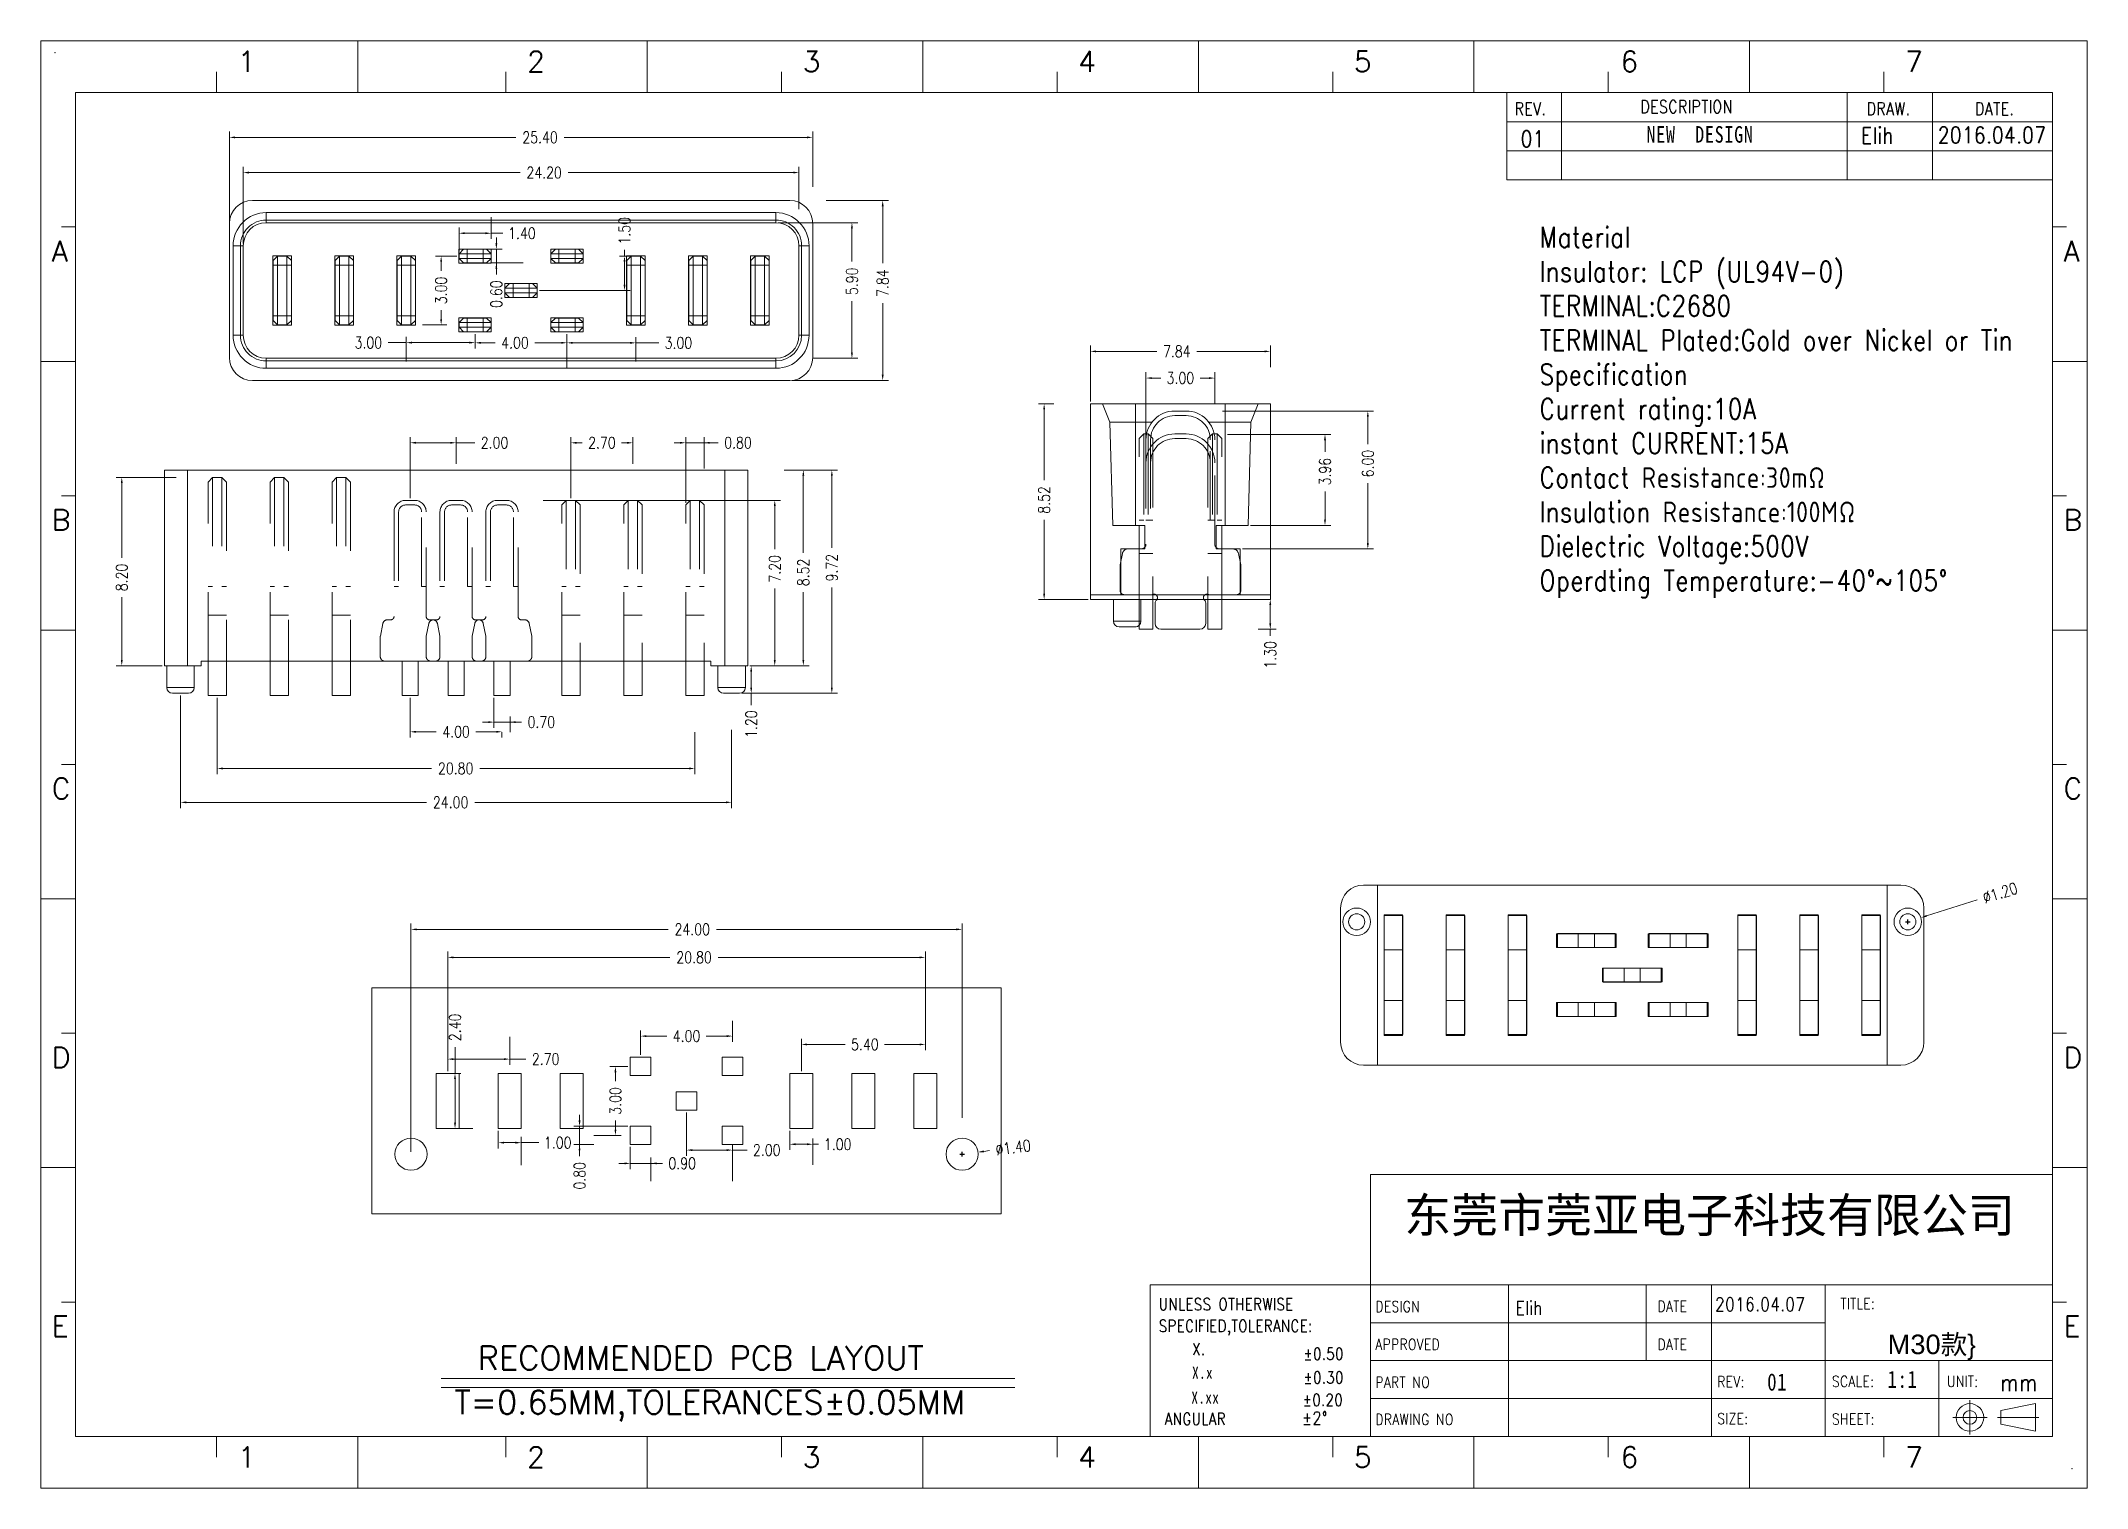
# Model space of a CAD drawing. Header units: millimetres. Extents: x 5.3 to 94.4, y 47.9 to 110.9.
import ezdxf

# ---------------------------------------------------------------- set-up
doc = ezdxf.new("R2010")
doc.units = ezdxf.units.MM
doc.header["$MEASUREMENT"] = 0
doc.linetypes.add('DASHED', pattern=[6, 3, -3])
doc.linetypes.add('DASHEDDOT', pattern=[9.2, 3, -3, 0.2, -3])
doc.layers.get('Defpoints').update_dxf_attribs({"lineweight": 5})
for name, color, linetype, lineweight, true_color in [('DASH', 4, 'DASHED', 5, 0x00ffff), ('TEXT', 3, 'Continuous', 5, 0x00ff00), ('尺寸', 3, 'Continuous', 5, 0x00ff00), ('文字', 3, 'Continuous', 5, 0x00ff00)]:
    doc.layers.add(name, color=color, linetype=linetype, lineweight=lineweight, true_color=true_color)
doc.layers.add('TK', color=7, linetype='Continuous', lineweight=5)
doc.dimstyles.get("Standard").update_dxf_attribs({"dimtxt": 0.18, "dimasz": 0.18, "dimexe": 0.18, "dimexo": 0.0625, "dimgap": 0.09, "dimtad": 0, "dimtih": 1, "dimtoh": 1, "dimdec": 4, "dimzin": 0, "dimdsep": 46, "dimtxsty": 'Standard', "dimcen": 0.09, "dimadec": 0, "dimazin": 0, "dimtfac": 1, "dimtdec": 4, "dimtofl": 0, "dimtmove": 0, "dimatfit": 3, "dimfxl": 1, "dimtolj": 1, "dimtzin": 0, "dimarcsym": 0})

msp = doc.modelspace()

# ---------------------------------------------------------------- texts
at = {"layer": 'Defpoints', "color": 7, "linetype": 'Continuous', "lineweight": -3, "char_height": 0.6000000238418579, "width": 7.047119140625, "attachment_point": 1, "line_spacing_factor": 1.000000011920929}
for s, insert in [('\\T1.062500;\\W0.800000;\\Fromans|b0|i0;2016.04.07', (78.18701171875, 56.2156982421875)), ('\\T1.062500;\\W0.800000;\\Fromans|b0|i0;Elih', (69.499267578125, 56.057861328125))]:
    msp.add_mtext(s, dxfattribs=dict(at, insert=insert))
at = {"layer": 'TEXT', "color": 3, "linetype": 'Continuous', "lineweight": -3, "true_color": 0x00ff00, "attachment_point": 7, "line_spacing_factor": 1.2}
for s, insert, char_height in [('\\T1.000000;\\W1.000000;\\Fromans|b0|i0;1', (13.8525390625, 109.56689453125), 0.9000303149223328), ('\\T1.000000;\\W1.000000;\\Fromans|b0|i0;2', (26.452880859375, 109.56689453125), 0.9000303149223328), ('\\T1.000000;\\W1.000000;\\Fromans|b0|i0;3', (38.453369140625, 109.56689453125), 0.9000303149223328), ('\\T1.000000;\\W1.000000;\\Fromans|b0|i0;4', (50.45361328125, 109.56689453125), 0.9000303149223328), ('\\T1.000000;\\W1.000000;\\Fromans|b0|i0;5', (62.4541015625, 109.56689453125), 0.9000303149223328), ('\\T1.000000;\\W1.000000;\\Fromans|b0|i0;6', (74.067138671875, 109.56689453125), 0.9000303149223328), ('\\T1.000000;\\W1.000000;\\Fromans|b0|i0;7', (86.454833984375, 109.56689453125), 0.9000303149223328), ('\\T1.000000;\\W1.000000;\\Fromans|b0|i0;A', (5.752197265625, 101.3165283203125), 0.9000303149223328), ('\\T1.000000;\\W1.000000;\\Fromans|b0|i0;A', (93.355224609375, 101.3165283203125), 0.9000303149223328), ('\\T1.000000;\\W1.000000;\\Fromans|b0|i0;B', (5.752197265625, 89.6162109375), 0.9000303149223328), ('\\T1.000000;\\W1.000000;\\Fromans|b0|i0;B', (93.355224609375, 89.6162109375), 0.9000303149223328), ('\\T1.000000;\\W1.000000;\\Fromans|b0|i0;C', (5.752197265625, 77.915771484375), 0.9000303149223328), ('\\T1.000000;\\W1.000000;\\Fromans|b0|i0;C', (93.355224609375, 77.915771484375), 0.9000303149223328), ('\\T1.000000;\\W1.000000;\\Fromans|b0|i0;D', (5.752197265625, 66.21533203125), 0.9000303149223328), ('\\T1.000000;\\W1.000000;\\Fromans|b0|i0;D', (93.355224609375, 66.21533203125), 0.9000303149223328), ('\\T1.000000;\\W1.000000;\\Fromans|b0|i0;E', (5.752197265625, 54.5150146484375), 0.9000303149223328), ('\\T1.000000;\\W1.000000;\\Fromans|b0|i0;E', (93.355224609375, 54.5150146484375), 0.9000303149223328), ('\\T1.000000;\\W1.000000;\\Fromans|b0|i0;RECOMMENDED PCB LAYOUT', (24.301513671875, 53.0654296875), 1.027674913406372), ('\\T1.000000;\\W1.000000;\\Fromans|b0|i0;T=0.65MM,TOLERANCES%%p0.05MM', (23.28955078125, 50.8218994140625), 1.027674913406372), ('\\T1.000000;\\W1.000000;\\Fromans|b0|i0;1', (13.8525390625, 48.8148193359375), 0.9000303149223328), ('\\T1.000000;\\W1.000000;\\Fromans|b0|i0;2', (26.452880859375, 48.8148193359375), 0.9000303149223328), ('\\T1.000000;\\W1.000000;\\Fromans|b0|i0;3', (38.453369140625, 48.8148193359375), 0.9000303149223328), ('\\T1.000000;\\W1.000000;\\Fromans|b0|i0;4', (50.45361328125, 48.8148193359375), 0.9000303149223328), ('\\T1.000000;\\W1.000000;\\Fromans|b0|i0;5', (62.4541015625, 48.8148193359375), 0.9000303149223328), ('\\T1.000000;\\W1.000000;\\Fromans|b0|i0;6', (74.067138671875, 48.8148193359375), 0.9000303149223328), ('\\T1.000000;\\W1.000000;\\Fromans|b0|i0;7', (86.454833984375, 48.8148193359375), 0.9000303149223328)]:
    msp.add_mtext(s, dxfattribs=dict(at, insert=insert, char_height=char_height))
at = {"layer": '尺寸', "color": 3, "linetype": 'Continuous', "lineweight": -3, "true_color": 0x00ff00, "insert": (70.550537109375, 102.816650390625), "char_height": 0.8964784741401672, "width": 24.18017578125, "attachment_point": 1, "line_spacing_factor": 1.000000011920929}
msp.add_mtext('\\T1.062500;\\W0.800000;\\Fromans|b0|i0;\\pxt19.074635;Material^Jlnsulator: LCP (UL94V-0)^JTERMINAL:C2680^JTERMINAL Plated:Gold over Nickel or Tin^JSpecification^JCurrent rating:10A^Jinstant CURRENT:15A^J\\pxt0,0;Contact Resistance:30mΩ^Jlnsulation Resistance:100MΩ^JDielectric Voltage:500V^JOperdting Temperature:-40%%d~105%%d', dxfattribs=at)
at = {"layer": '文字', "color": 7, "linetype": 'Continuous', "lineweight": -3, "attachment_point": 1, "line_spacing_factor": 1.000000011920929}
for s, insert, char_height, width in [('\\T1.062500;\\W0.800000;\\Fromans|b0|i0;REV.', (69.45556640625, 108.241943359375), 0.5545312762260437, 0.724609375), ('\\T1.062500;\\W0.800000;\\Fromans|b0|i0;DESCRIPTION', (74.93603515625, 108.33251953125), 0.5545312762260437, 0.724609375), ('\\T1.062500;\\W0.800000;\\Fromans|b0|i0;DRAW.', (84.787353515625, 108.241943359375), 0.5545312762260437, 0.724609375), ('\\T1.062500;\\W0.800000;\\Fromans|b0|i0;DATE.', (89.506591796875, 108.241943359375), 0.5545312762260437, 0.724609375), ('\\T1.062500;\\W0.800000;\\Fromans|b0|i0;UNLESS OTHERWISE', (53.959228515625, 56.1807861328125), 0.5250176787376404, 9.15869140625), ('\\T1.062500;\\W0.800000;\\Fromans|b0|i0;TITLE:', (83.643798828125, 56.184326171875), 0.4800161719322205, 4.40966796875), ('\\T1.062500;\\W0.800000;\\Fromans|b0|i0;DESIGN', (63.39599609375, 56.057861328125), 0.4800161719322205, 0.68603515625), ('\\T1.062500;\\W0.800000;\\Fromans|b0|i0;DATE', (75.681884765625, 56.068115234375), 0.4800161719322205, 4.40966796875), ('\\T1.062500;\\W0.800000;\\Fromans|b0|i0;SPECIFIED,TOLERANCE:', (53.959228515625, 55.2369384765625), 0.5250176787376404, 9.15869140625), ('\\T1.062500;\\W0.800000;\\Fromans|b0|i0;APPROVED', (63.39599609375, 54.4107666015625), 0.4800161719322205, 0.68603515625), ('\\T1.062500;\\W0.800000;\\Fromans|b0|i0;DATE', (75.681884765625, 54.4056396484375), 0.4800161719322205, 4.40966796875), ('\\T1.062500;\\W0.800000;\\Fromans|b0|i0;PART NO', (63.39599609375, 52.759521484375), 0.4800161719322205, 3.00830078125), ('\\T1.062500;\\W0.800000;\\Fromans|b0|i0;REV:', (78.282958984375, 52.781982421875), 0.4800161719322205, 4.40966796875), ('\\T1.062500;\\W0.800000;\\Fromans|b0|i0;SCALE:', (83.27734375, 52.80029296875), 0.4800161719322205, 4.40966796875), ('\\T1.062500;\\W0.800000;\\Fromans|b0|i0;UNIT:', (88.28515625, 52.795166015625), 0.4800161719322205, 4.40966796875), ('\\T1.062500;\\W0.800000;\\Fromans|b0|i0;DRAWING NO', (63.39599609375, 51.143798828125), 0.4800161719322205, 4.40966796875), ('\\T1.062500;\\W0.800000;\\Fromans|b0|i0;SIZE:', (78.282958984375, 51.1761474609375), 0.4800161719322205, 4.40966796875), ('\\T1.062500;\\W0.800000;\\Fromans|b0|i0;SHEET:', (83.27734375, 51.16015625), 0.4800161719322205, 4.40966796875)]:
    msp.add_mtext(s, dxfattribs=dict(at, insert=insert, char_height=char_height, width=width))
at = {"layer": '文字', "color": 3, "linetype": 'Continuous', "lineweight": -3, "true_color": 0x00ff00, "attachment_point": 1, "line_spacing_factor": 1.000000011920929}
for s, insert, char_height, width in [('\\T1.062500;\\W0.800000;\\Fromans|b0|i0;01', (69.7236328125, 107.01416015625), 0.7200000286102295, 15.674072265625), ('\\T1.083333;\\W0.750000;\\F脣脦脤氓|b0|i0;\\FSimSun|b0|i0;\\W0.8000;NEW  DESIGN', (75.1953125, 107.20849609375), 0.7200000286102295, 15.674072265625), ('\\T1.062500;\\W0.800000;\\Fromans|b0|i0;Elih', (84.552734375, 107.1544189453125), 0.7200000286102295, 15.674072265625), ('\\T1.062500;\\W0.800000;\\Fromans|b0|i0;2016.04.07', (87.8916015625, 107.181640625), 0.7200000286102295, 15.674072265625), ('\\T1.000000;\\W1.000000;\\FArial|b0|i0;\\FSimSun|b0|i0;东莞市莞亚电子科技有限公司', (64.643310546875, 60.546630859375), 1.5, 48.2392578125), ('\\T1.000000;\\W1.000000;\\FArial|b0|i0;M30款\\FMS PGothic|b0|i0;\\}', (85.6962890625, 54.595703125), 0.8500000238418579, 11.92626953125), ('\\T1.062500;\\W0.800000;\\Fromans|b0|i0;X.', (55.41015625, 54.2279052734375), 0.5250176787376404, 2.339111328125), ('\\T1.062500;\\W0.800000;\\Fromans|b0|i0;\\Fsimplex|b0|i0;%%p0.50', (60.25927734375, 54.020263671875), 0.5250176787376404, 2.339111328125), ('\\T1.062500;\\W0.800000;\\Fromans|b0|i0;\\FSimSun|b0|i0;X.x', (55.41015625, 53.19775390625), 0.5250176787376404, 2.339111328125), ('\\T1.062500;\\W0.800000;\\Fromans|b0|i0;\\Fsimplex|b0|i0;%%p0.30', (60.25927734375, 52.990234375), 0.5250176787376404, 2.339111328125), ('\\T1.062500;\\W0.800000;\\Fromans|b0|i0;\\FSimSun|b0|i0;01', (80.4541015625, 52.9088134765625), 0.7500252723693848, 7.047119140625), ('\\T1.062500;\\W0.800000;\\Fromans|b0|i0;\\FSimSun|b0|i0;1:1', (85.6962890625, 53.0255126953125), 0.7500252723693848, 7.047119140625), ('\\T1.062500;\\W0.800000;\\Fromans|b0|i0;mm', (90.615966796875, 52.879150390625), 0.7500252723693848, 7.047119140625), ('\\T1.062500;\\W0.800000;\\Fromans|b0|i0;\\FSimSun|b0|i0;X.xx', (55.378173828125, 52.1171875), 0.5250176787376404, 2.339111328125), ('\\T1.062500;\\W0.800000;\\Fromans|b0|i0;\\Fsimplex|b0|i0;%%p0.20', (60.22705078125, 52.0142822265625), 0.5250176787376404, 2.339111328125), ('\\T1.062500;\\W0.800000;\\Fromans|b0|i0;\\Fsimplex|b0|i0;ANGULAR', (54.22509765625, 51.1864013671875), 0.5250176787376404, 1.25927734375), ('\\T1.062500;\\W0.800000;\\Fromans|b0|i0;\\Fsimplex|b0|i0;\\H0.5625;%%p2%%d', (60.20166015625, 51.2408447265625), 0.7500252723693848, 2.55810546875)]:
    msp.add_mtext(s, dxfattribs=dict(at, insert=insert, char_height=char_height, width=width))

# ---------------------------------------------------------------- blocks, each defined once
blk = doc.blocks.new('*D1')
at = {"color": 7, "linetype": 'Continuous', "lineweight": 5}
for p, q in [((56.95377991368605, 93.78579665168786), (61.44699742945613, 93.78579665168786)), ((61.19699742945613, 93.53579665168786), (61.19699742945613, 93.02548803343143)), ((61.19699742945613, 90.07457068450663), (61.19699742945613, 91.30644041438381)), ((57.95042048320192, 89.82457068450663), (61.44699742945613, 89.82457068450663))]:
    blk.add_line(p, q, dxfattribs=at)
at = {"color": 7}
for points in [[(61.2386640961228, 93.53579665168786), (61.15533076278947, 93.53579665168786), (61.19699742945613, 93.78579665168786)], [(61.15533076278947, 90.07457068450663), (61.2386640961228, 90.07457068450663), (61.19699742945613, 89.82457068450663)]]:
    blk.add_solid(points, dxfattribs=at)
at = {"layer": 'Defpoints', "color": 0}
for p in [(56.85377991219593, 93.78579665168786), (61.19699742945613, 93.78579665168786), (57.85042048171181, 89.82457068450663)]:
    blk.add_point(p, dxfattribs=at)
at = {"color": 3, "lineweight": -3, "insert": (61.19699742945613, 92.16596422390762), "char_height": 0.5, "attachment_point": 5, "rotation": 90}
blk.add_mtext('\\A1;\\pxsm1.200000;\\T1.000000;\\W0.800000;\\Fromans;3.96', dxfattribs=at)
blk = doc.blocks.new('*D2')
at = {"color": 7, "linetype": 'Continuous', "lineweight": 5}
for p, q in [((56.73794984686265, 94.80457068450892), (63.31210094109065, 94.80457068450892)), ((63.06210094109065, 94.55457068450892), (63.06210094109065, 93.36761704060595)), ((63.06210094109065, 89.05457068450619), (63.06210094109065, 91.66761704060596)), ((57.60042387219164, 88.80457068450619), (63.31210094109065, 88.80457068450619))]:
    blk.add_line(p, q, dxfattribs=at)
at = {"color": 7}
for points in [[(63.10376760775731, 94.55457068450892), (63.02043427442398, 94.55457068450892), (63.06210094109065, 94.80457068450892)], [(63.02043427442398, 89.05457068450619), (63.10376760775731, 89.05457068450619), (63.06210094109065, 88.80457068450619)]]:
    blk.add_solid(points, dxfattribs=at)
at = {"layer": 'Defpoints', "color": 0}
for p in [(56.63794984537253, 94.80457068450892), (63.06210094109065, 94.80457068450892), (57.50042387070152, 88.80457068450619)]:
    blk.add_point(p, dxfattribs=at)
at = {"color": 3, "lineweight": -3, "insert": (63.06210094109065, 92.51761704060596), "char_height": 0.5, "attachment_point": 5, "rotation": 90}
blk.add_mtext('\\A1;\\pxsm1.200000;\\T1.000000;\\W0.800000;\\Fromans;6.00', dxfattribs=at)
blk = doc.blocks.new('*D3')
at = {"color": 7, "linetype": 'Continuous', "lineweight": 5}
for p, q in [((21.35745957693052, 91.01444564911185), (21.35745957693052, 93.67296916954751)), ((23.35745957693052, 92.50194562377987), (23.35745957693052, 93.67296916954751)), ((21.60745957693052, 93.42296916954751), (23.10745957693052, 93.42296916954751)), ((23.35745957693052, 93.42296916954751), (24.17357014187041, 93.42296916954751))]:
    blk.add_line(p, q, dxfattribs=at)
at = {"color": 7}
for points in [[(21.60745957693052, 93.46463583621419), (21.60745957693052, 93.38130250288084), (21.35745957693052, 93.42296916954751)], [(23.10745957693052, 93.38130250288084), (23.10745957693052, 93.46463583621419), (23.35745957693052, 93.42296916954751)]]:
    blk.add_solid(points, dxfattribs=at)
at = {"layer": 'Defpoints', "color": 0}
for p in [(23.35745957693052, 93.42296916954751), (23.35745957693052, 92.40194562228976), (21.35745957693052, 90.91444564762173)]:
    blk.add_point(p, dxfattribs=at)
at = {"color": 3, "lineweight": -3, "insert": (25.03309395139422, 93.42296916954751), "char_height": 0.5, "attachment_point": 5}
blk.add_mtext('\\A1;\\pxsm1.200000;\\T1.000000;\\W0.800000;\\Fromans;2.00', dxfattribs=at)
blk = doc.blocks.new('*D4')
at = {"color": 7, "linetype": 'Continuous', "lineweight": 5}
for p, q in [((12.95733567120169, 82.31444564613071), (12.95733567120169, 78.99326187459178)), ((33.7575435562494, 80.82694567146268), (33.7575435562494, 78.99326187459178)), ((13.20733567120169, 79.24326187459178), (22.29150684712858, 79.24326187459178)), ((33.5075435562494, 79.24326187459178), (24.39150684712859, 79.24326187459178))]:
    blk.add_line(p, q, dxfattribs=at)
at = {"color": 7}
for points in [[(13.20733567120169, 79.28492854125845), (13.20733567120169, 79.20159520792511), (12.95733567120169, 79.24326187459178)], [(33.5075435562494, 79.20159520792511), (33.5075435562494, 79.28492854125845), (33.7575435562494, 79.24326187459178)]]:
    blk.add_solid(points, dxfattribs=at)
at = {"layer": 'Defpoints', "color": 0}
for p in [(12.95733567120169, 82.41444564762082), (33.7575435562494, 80.9269456729528), (33.7575435562494, 79.24326187459178)]:
    blk.add_point(p, dxfattribs=at)
at = {"color": 3, "lineweight": -3, "insert": (23.34150684712858, 79.24326187459178), "char_height": 0.5, "attachment_point": 5}
blk.add_mtext('\\A1;\\pxsm1.200000;\\T1.000000;\\W0.800000;\\Fromans;20.80', dxfattribs=at)
blk = doc.blocks.new('*D5')
at = {"color": 7, "linetype": 'Continuous', "lineweight": 5}
for p, q in [((21.35745957693052, 82.31444564613071), (21.35745957693052, 80.5895706728918)), ((21.60745957693052, 80.8395706728918), (22.49793576740671, 80.8395706728918)), ((25.10745957693052, 80.8395706728918), (24.21698338645433, 80.8395706728918)), ((25.35745957693052, 80.82694567146268), (25.35745957693052, 80.5895706728918))]:
    blk.add_line(p, q, dxfattribs=at)
at = {"color": 7}
for points in [[(21.60745957693052, 80.88123733955847), (21.60745957693052, 80.79790400622512), (21.35745957693052, 80.8395706728918)], [(25.10745957693052, 80.79790400622512), (25.10745957693052, 80.88123733955847), (25.35745957693052, 80.8395706728918)]]:
    blk.add_solid(points, dxfattribs=at)
at = {"layer": 'Defpoints', "color": 0}
for p in [(21.35745957693052, 82.41444564762082), (25.35745957693052, 80.9269456729528), (25.35745957693052, 80.8395706728918)]:
    blk.add_point(p, dxfattribs=at)
at = {"color": 3, "lineweight": -3, "insert": (23.35745957693052, 80.8395706728918), "char_height": 0.5, "attachment_point": 5}
blk.add_mtext('\\A1;\\pxsm1.200000;\\T1.000000;\\W0.800000;\\Fromans;4.00', dxfattribs=at)
blk = doc.blocks.new('*D6')
at = {"color": 7, "linetype": 'Continuous', "lineweight": 5}
for p, q in [((11.35755961372615, 82.41444564613016), (11.35755961372615, 77.5182617981593)), ((35.35731961372494, 80.92694567146214), (35.35731961372494, 77.5182617981593)), ((11.60755961372615, 77.7682617981593), (22.07214266943829, 77.7682617981593)), ((35.10731961372494, 77.7682617981593), (24.17214266943829, 77.7682617981593))]:
    blk.add_line(p, q, dxfattribs=at)
at = {"color": 7}
for points in [[(11.60755961372615, 77.80992846482597), (11.60755961372615, 77.72659513149263), (11.35755961372615, 77.7682617981593)], [(35.10731961372494, 77.72659513149263), (35.10731961372494, 77.80992846482597), (35.35731961372494, 77.7682617981593)]]:
    blk.add_solid(points, dxfattribs=at)
at = {"layer": 'Defpoints', "color": 0}
for p in [(11.35755961372615, 82.51444564762028), (35.35731961372494, 81.02694567295225), (35.35731961372494, 77.7682617981593)]:
    blk.add_point(p, dxfattribs=at)
at = {"color": 3, "lineweight": -3, "insert": (23.12214266943829, 77.7682617981593), "char_height": 0.5, "attachment_point": 5}
blk.add_mtext('\\A1;\\pxsm1.200000;\\T1.000000;\\W0.800000;\\Fromans;24.00', dxfattribs=at)
blk = doc.blocks.new('*D7')
at = {"color": 7, "linetype": 'Continuous', "lineweight": 5}
for p, q in [((11.16983963756047, 91.91444564762082), (8.550571327846228, 91.91444564762082)), ((8.800571327846228, 91.66444564762082), (8.800571327846228, 88.41646318620951)), ((8.800571327846228, 83.964445647621), (8.800571327846228, 86.6974155671619)), ((10.55756661223404, 83.714445647621), (8.550571327846228, 83.714445647621))]:
    blk.add_line(p, q, dxfattribs=at)
at = {"color": 7}
for points in [[(8.842237994512894, 91.66444564762082), (8.758904661179562, 91.66444564762082), (8.800571327846228, 91.91444564762082)], [(8.758904661179562, 83.964445647621), (8.842237994512894, 83.964445647621), (8.800571327846228, 83.714445647621)]]:
    blk.add_solid(points, dxfattribs=at)
at = {"layer": 'Defpoints', "color": 0}
for p in [(8.800571327846228, 91.91444564762082), (11.26983963905059, 91.91444564762082), (10.65756661372416, 83.714445647621)]:
    blk.add_point(p, dxfattribs=at)
at = {"color": 3, "lineweight": -3, "insert": (8.800571327846228, 87.5569393766857), "char_height": 0.5, "attachment_point": 5, "rotation": 90}
blk.add_mtext('\\A1;\\pxsm1.200000;\\T1.000000;\\W0.800000;\\Fromans;8.20', dxfattribs=at)
blk = doc.blocks.new('*D8')
at = {"color": 7, "linetype": 'Continuous', "lineweight": 5}
for p, q in [((27.14495955308939, 90.91444564762173), (37.48575677058307, 90.91444564762173)), ((37.23575677058307, 90.66444564762173), (37.23575677058307, 88.79726266225225)), ((37.23575677058307, 83.964445647621), (37.23575677058307, 87.07821504320464)), ((36.15731261521341, 83.714445647621), (37.48575677058307, 83.714445647621))]:
    blk.add_line(p, q, dxfattribs=at)
at = {"color": 7}
for points in [[(37.27742343724973, 90.66444564762173), (37.1940901039164, 90.66444564762173), (37.23575677058307, 90.91444564762173)], [(37.1940901039164, 83.964445647621), (37.27742343724973, 83.964445647621), (37.23575677058307, 83.714445647621)]]:
    blk.add_solid(points, dxfattribs=at)
at = {"layer": 'Defpoints', "color": 0}
for p in [(27.04495955159928, 90.91444564762173), (37.23575677058307, 90.91444564762173), (36.0573126137233, 83.714445647621)]:
    blk.add_point(p, dxfattribs=at)
at = {"color": 3, "lineweight": -3, "insert": (37.23575677058307, 87.93773885272844), "char_height": 0.5, "attachment_point": 5, "rotation": 90}
blk.add_mtext('\\A1;\\pxsm1.200000;\\T1.000000;\\W0.800000;\\Fromans;7.20', dxfattribs=at)
blk = doc.blocks.new('*D9')
at = {"color": 7, "linetype": 'Continuous', "lineweight": 5}
for p, q in [((28.3575474987656, 91.01444564911094), (28.3575474987656, 93.67180900224434)), ((31.05754749876633, 92.50194562377897), (31.05754749876633, 93.67180900224434)), ((28.6075474987656, 93.42180900224434), (28.84802368924397, 93.42180900224434)), ((30.80754749876633, 93.42180900224434), (30.56707130829159, 93.42180900224434))]:
    blk.add_line(p, q, dxfattribs=at)
at = {"color": 7}
for points in [[(28.6075474987656, 93.46347566891102), (28.6075474987656, 93.38014233557767), (28.3575474987656, 93.42180900224434)], [(30.80754749876633, 93.38014233557767), (30.80754749876633, 93.46347566891102), (31.05754749876633, 93.42180900224434)]]:
    blk.add_solid(points, dxfattribs=at)
at = {"layer": 'Defpoints', "color": 0}
for p in [(31.05754749876633, 93.42180900224434), (31.05754749876633, 92.40194562228885), (28.3575474987656, 90.91444564762082)]:
    blk.add_point(p, dxfattribs=at)
at = {"color": 3, "lineweight": -3, "insert": (29.70754749876778, 93.42180900224434), "char_height": 0.5, "attachment_point": 5}
blk.add_mtext('\\A1;\\pxsm1.200000;\\T1.000000;\\W0.800000;\\Fromans;2.70', dxfattribs=at)
blk = doc.blocks.new('*D10')
at = {"color": 7, "linetype": 'Continuous', "lineweight": 5}
for p, q in [((25.00745957693198, 82.31444564613071), (25.00745957693198, 81.01044680553628)), ((24.75745957693198, 81.26044680553628), (24.50745957693198, 81.26044680553628)), ((25.00745957693198, 81.26044680553628), (25.70745957692907, 81.26044680553628)), ((25.70745957692907, 80.82694567146268), (25.70745957692907, 81.51044680553628)), ((25.70745957692907, 81.26044680553628), (26.20984052930839, 81.26044680553628)), ((25.95745957692907, 81.26044680553628), (26.20745957692907, 81.26044680553628))]:
    blk.add_line(p, q, dxfattribs=at)
at = {"color": 7}
for points in [[(24.75745957693198, 81.2187801388696), (24.75745957693198, 81.30211347220295), (25.00745957693198, 81.26044680553628)], [(25.95745957692907, 81.30211347220295), (25.95745957692907, 81.2187801388696), (25.70745957692907, 81.26044680553628)]]:
    blk.add_solid(points, dxfattribs=at)
at = {"layer": 'Defpoints', "color": 0}
for p in [(25.00745957693198, 82.41444564762082), (25.70745957692907, 81.26044680553628), (25.70745957692907, 80.72694566997257)]:
    blk.add_point(p, dxfattribs=at)
at = {"color": 3, "lineweight": -3, "insert": (27.0693643388322, 81.26044680553628), "char_height": 0.5, "attachment_point": 5}
blk.add_mtext('\\A1;\\pxsm1.200000;\\T1.000000;\\W0.800000;\\Fromans;0.70', dxfattribs=at)
blk = doc.blocks.new('*D11')
at = {"color": 7, "linetype": 'Continuous', "lineweight": 5}
for p, q in [((37.64481258988144, 92.23444564762053), (38.72952856714164, 92.23444564762053)), ((38.47952856714164, 91.98444564762053), (38.47952856714164, 88.63728169684873)), ((38.47952856714164, 83.964445647621), (38.47952856714164, 86.91823407780112)), ((36.15731261521341, 83.714445647621), (38.72952856714164, 83.714445647621))]:
    blk.add_line(p, q, dxfattribs=at)
at = {"color": 7}
for points in [[(38.52119523380831, 91.98444564762053), (38.43786190047498, 91.98444564762053), (38.47952856714164, 92.23444564762053)], [(38.43786190047498, 83.964445647621), (38.52119523380831, 83.964445647621), (38.47952856714164, 83.714445647621)]]:
    blk.add_solid(points, dxfattribs=at)
at = {"layer": 'Defpoints', "color": 0}
for p in [(37.54481258839132, 92.23444564762053), (38.47952856714164, 92.23444564762053), (36.0573126137233, 83.714445647621)]:
    blk.add_point(p, dxfattribs=at)
at = {"color": 3, "lineweight": -3, "insert": (38.47952856714164, 87.77775788732492), "char_height": 0.5, "attachment_point": 5, "rotation": 90}
blk.add_mtext('\\A1;\\pxsm1.200000;\\T1.000000;\\W0.800000;\\Fromans;8.52', dxfattribs=at)
blk = doc.blocks.new('*D12')
at = {"color": 7, "linetype": 'Continuous', "lineweight": 5}
for p, q in [((37.64481258988144, 92.23444564762053), (39.97219199732262, 92.23444564762053)), ((39.72219199732262, 91.98444564762053), (39.72219199732262, 88.84425961506895)), ((39.72219199732262, 82.76444564762028), (39.72219199732262, 87.12521199602133)), ((35.80731361521521, 82.51444564762028), (39.97219199732262, 82.51444564762028))]:
    blk.add_line(p, q, dxfattribs=at)
at = {"color": 7}
for points in [[(39.76385866398929, 91.98444564762053), (39.68052533065596, 91.98444564762053), (39.72219199732262, 92.23444564762053)], [(39.68052533065596, 82.76444564762028), (39.76385866398929, 82.76444564762028), (39.72219199732262, 82.51444564762028)]]:
    blk.add_solid(points, dxfattribs=at)
at = {"layer": 'Defpoints', "color": 0}
for p in [(37.54481258839132, 92.23444564762053), (39.72219199732262, 92.23444564762053), (35.70731361372509, 82.51444564762028)]:
    blk.add_point(p, dxfattribs=at)
at = {"color": 3, "lineweight": -3, "insert": (39.72219199732262, 87.98473580554514), "char_height": 0.5, "attachment_point": 5, "rotation": 90}
blk.add_mtext('\\A1;\\pxsm1.200000;\\T1.000000;\\W0.800000;\\Fromans;9.72', dxfattribs=at)
blk = doc.blocks.new('*D13')
at = {"color": 7, "linetype": 'Continuous', "lineweight": 5}
for p, q in [((33.3575474987656, 90.81444564911203), (33.3575474987656, 93.67225678611453)), ((34.15754749876487, 92.30194562378006), (34.15754749876487, 93.67225678611453)), ((33.1075474987656, 93.42225678611453), (32.8575474987656, 93.42225678611453)), ((33.3575474987656, 93.42225678611453), (34.15754749876487, 93.42225678611453)), ((34.15754749876487, 93.42225678611453), (34.77470630002176, 93.42225678611453)), ((34.40754749876487, 93.42225678611453), (34.65754749876487, 93.42225678611453))]:
    blk.add_line(p, q, dxfattribs=at)
at = {"color": 7}
for points in [[(33.1075474987656, 93.38059011944786), (33.1075474987656, 93.4639234527812), (33.3575474987656, 93.42225678611453)], [(34.40754749876487, 93.4639234527812), (34.40754749876487, 93.38059011944786), (34.15754749876487, 93.42225678611453)]]:
    blk.add_solid(points, dxfattribs=at)
at = {"layer": 'Defpoints', "color": 0}
for p in [(34.15754749876487, 93.42225678611453), (34.15754749876487, 92.20194562228994), (33.3575474987656, 90.71444564762191)]:
    blk.add_point(p, dxfattribs=at)
at = {"color": 3, "lineweight": -3, "insert": (35.63423010954557, 93.42225678611453), "char_height": 0.5, "attachment_point": 5}
blk.add_mtext('\\A1;\\pxsm1.200000;\\T1.000000;\\W0.800000;\\Fromans;0.80', dxfattribs=at)
blk = doc.blocks.new('*D14')
at = {"color": 7, "linetype": 'Continuous', "lineweight": 5}
for p, q in [((36.15731261521341, 83.714445647621), (36.45964042023752, 83.714445647621)), ((36.20964042023752, 83.464445647621), (36.20964042023752, 82.76444564762028)), ((37.2948135898796, 82.51444564762028), (35.95964042023752, 82.51444564762028)), ((36.20964042023752, 82.51444564762028), (36.20964042023752, 82.0031721836563))]:
    blk.add_line(p, q, dxfattribs=at)
at = {"color": 7}
for points in [[(36.25130708690418, 83.464445647621), (36.16797375357086, 83.464445647621), (36.20964042023752, 83.714445647621)], [(36.16797375357086, 82.76444564762028), (36.25130708690418, 82.76444564762028), (36.20964042023752, 82.51444564762028)]]:
    blk.add_solid(points, dxfattribs=at)
at = {"layer": 'Defpoints', "color": 0}
for p in [(36.0573126137233, 83.714445647621), (36.20964042023752, 82.51444564762028), (37.39481359136971, 82.51444564762028)]:
    blk.add_point(p, dxfattribs=at)
at = {"color": 3, "lineweight": -3, "insert": (36.20964042023752, 81.17221980270392), "char_height": 0.5, "attachment_point": 5, "rotation": 90}
blk.add_mtext('\\A1;\\pxsm1.200000;\\T1.000000;\\W0.800000;\\Fromans;1.20', dxfattribs=at)
blk = doc.blocks.new('*D15')
at = {"color": 7, "linetype": 'Continuous', "lineweight": 5}
for p, q in [((50.98048907069915, 95.22457068599601), (50.98048907069915, 97.65127007836168)), ((51.23048907069915, 97.40127007836168), (53.87263933506537, 97.40127007836168)), ((58.57041067069895, 97.40127007836168), (55.61073457316061, 97.40127007836168)), ((58.82041067069895, 96.71207066066404), (58.82041067069895, 97.65127007836168))]:
    blk.add_line(p, q, dxfattribs=at)
at = {"color": 7}
for points in [[(51.23048907069915, 97.44293674502835), (51.23048907069915, 97.359603411695), (50.98048907069915, 97.40127007836168)], [(58.57041067069895, 97.359603411695), (58.57041067069895, 97.44293674502835), (58.82041067069895, 97.40127007836168)]]:
    blk.add_solid(points, dxfattribs=at)
at = {"layer": 'Defpoints', "color": 0}
for p in [(58.82041067069895, 97.40127007836168), (58.82041067069895, 96.61207065917392), (50.98048907069915, 95.1245706845059)]:
    blk.add_point(p, dxfattribs=at)
at = {"color": 3, "lineweight": -3, "insert": (54.74168695411299, 97.40127007836168), "char_height": 0.5, "attachment_point": 5}
blk.add_mtext('\\A1;\\pxsm1.200000;\\T1.000000;\\W0.800000;\\Fromans;7.84', dxfattribs=at)
blk = doc.blocks.new('*D16')
at = {"color": 7, "linetype": 'Continuous', "lineweight": 5}
for p, q in [((49.39298909454101, 95.1245706845059), (48.71626688382912, 95.1245706845059)), ((48.96626688382912, 94.8745706845059), (48.96626688382912, 91.79102931184298)), ((48.96626688382912, 86.85457068450546), (48.96626688382912, 90.07198169279536)), ((50.88048906920903, 86.60457068450546), (48.71626688382912, 86.60457068450546))]:
    blk.add_line(p, q, dxfattribs=at)
at = {"color": 7}
for points in [[(49.00793355049579, 94.8745706845059), (48.92460021716246, 94.8745706845059), (48.96626688382912, 95.1245706845059)], [(48.92460021716246, 86.85457068450546), (49.00793355049579, 86.85457068450546), (48.96626688382912, 86.60457068450546)]]:
    blk.add_solid(points, dxfattribs=at)
at = {"layer": 'Defpoints', "color": 0}
for p in [(48.96626688382912, 95.1245706845059), (49.49298909603112, 95.1245706845059), (50.98048907069915, 86.60457068450546)]:
    blk.add_point(p, dxfattribs=at)
at = {"color": 3, "lineweight": -3, "insert": (48.96626688382912, 90.93150550231917), "char_height": 0.5, "attachment_point": 5, "rotation": 90}
blk.add_mtext('\\A1;\\pxsm1.200000;\\T1.000000;\\W0.800000;\\Fromans;8.52', dxfattribs=at)
blk = doc.blocks.new('*D17')
at = {"color": 7, "linetype": 'Continuous', "lineweight": 5}
for p, q in [((58.72041066920883, 86.60457068450546), (58.56331700174724, 86.60457068450546)), ((58.81331700174724, 86.35457068450546), (58.81331700174724, 85.55457068450892)), ((58.2879378468615, 85.30457068450892), (59.06331700174724, 85.30457068450892)), ((58.81331700174724, 85.30457068450892), (58.81331700174724, 85.01983515247007))]:
    blk.add_line(p, q, dxfattribs=at)
at = {"color": 7}
for points in [[(58.8549836684139, 86.35457068450546), (58.77165033508057, 86.35457068450546), (58.81331700174724, 86.60457068450546)], [(58.77165033508057, 85.55457068450892), (58.8549836684139, 85.55457068450892), (58.81331700174724, 85.30457068450892)]]:
    blk.add_solid(points, dxfattribs=at)
at = {"layer": 'Defpoints', "color": 0}
for p in [(58.82041067069895, 86.60457068450546), (58.18793784537138, 85.30457068450892), (58.81331700174724, 85.30457068450892)]:
    blk.add_point(p, dxfattribs=at)
at = {"color": 3, "lineweight": -3, "insert": (58.81331700174724, 84.18888277151768), "char_height": 0.5, "attachment_point": 5, "rotation": 90}
blk.add_mtext('\\A1;\\pxsm1.200000;\\T1.000000;\\W0.800000;\\Fromans;1.30', dxfattribs=at)
blk = doc.blocks.new('*D18')
at = {"color": 7, "linetype": 'Continuous', "lineweight": 5}
for p, q in [((53.40044987070451, 93.30545377807834), (53.40044987070451, 96.48912845220661)), ((53.65044987070451, 96.23912845220661), (54.0409260611807, 96.23912845220661)), ((56.15044987070451, 96.23912845220661), (55.75997368022831, 96.23912845220661)), ((56.40044987070451, 95.14207066066706), (56.40044987070451, 96.48912845220661))]:
    blk.add_line(p, q, dxfattribs=at)
at = {"color": 7}
for points in [[(53.65044987070451, 96.28079511887329), (53.65044987070451, 96.19746178553994), (53.40044987070451, 96.23912845220661)], [(56.15044987070451, 96.19746178553994), (56.15044987070451, 96.28079511887329), (56.40044987070451, 96.23912845220661)]]:
    blk.add_solid(points, dxfattribs=at)
at = {"layer": 'Defpoints', "color": 0}
for p in [(56.40044987070451, 96.23912845220661), (56.40044987070451, 95.04207065917694), (53.40044987070451, 93.20545377658823)]:
    blk.add_point(p, dxfattribs=at)
at = {"color": 3, "lineweight": -3, "insert": (54.90044987070451, 96.23912845220661), "char_height": 0.5, "attachment_point": 5}
blk.add_mtext('\\A1;\\pxsm1.200000;\\T1.000000;\\W0.800000;\\Fromans;3.00', dxfattribs=at)
blk = doc.blocks.new('*D19')
at = {"color": 7, "linetype": 'Continuous', "lineweight": 5}
for p, q in [((13.48826895044976, 103.0720401657543), (13.48826895044976, 106.9671029125163)), ((38.88801495044891, 104.5595401404223), (38.88801495044891, 106.9671029125163)), ((13.73826895044976, 106.7171029125163), (25.9652141732483, 106.7171029125163)), ((38.63801495044891, 106.7171029125163), (28.0652141732483, 106.7171029125163))]:
    blk.add_line(p, q, dxfattribs=at)
at = {"color": 7}
for points in [[(13.73826895044976, 106.758769579183), (13.73826895044976, 106.6754362458497), (13.48826895044976, 106.7171029125163)], [(38.63801495044891, 106.6754362458497), (38.63801495044891, 106.758769579183), (38.88801495044891, 106.7171029125163)]]:
    blk.add_solid(points, dxfattribs=at)
at = {"layer": 'Defpoints', "color": 0}
for p in [(38.88801495044891, 106.7171029125163), (38.88801495044891, 104.4595401389322), (13.48826895044976, 102.9720401642642)]:
    blk.add_point(p, dxfattribs=at)
at = {"color": 3, "lineweight": -3, "insert": (27.0152141732483, 106.7171029125163), "char_height": 0.5, "attachment_point": 5}
blk.add_mtext('\\A1;\\pxsm1.200000;\\T1.000000;\\W0.800000;\\Fromans;25.40', dxfattribs=at)
blk = doc.blocks.new('*D20')
at = {"color": 7, "linetype": 'Continuous', "lineweight": 5}
for p, q in [((23.48816888041029, 101.7520562159705), (23.48816888041029, 102.7947138488014)), ((23.73816888041029, 102.5447138488014), (24.63815494690198, 102.5447138488014)), ((24.88815494690198, 103.2395561906385), (24.88815494690198, 102.2947138488014)), ((24.88815494690198, 102.5447138488014), (25.39320718667314, 102.5447138488014))]:
    blk.add_line(p, q, dxfattribs=at)
at = {"color": 7}
for points in [[(23.73816888041029, 102.5863805154681), (23.73816888041029, 102.5030471821347), (23.48816888041029, 102.5447138488014)], [(24.63815494690198, 102.5030471821347), (24.63815494690198, 102.5863805154681), (24.88815494690198, 102.5447138488014)]]:
    blk.add_solid(points, dxfattribs=at)
at = {"layer": 'Defpoints', "color": 0}
for p in [(24.88815494690198, 103.3395561921286), (24.88815494690198, 102.5447138488014), (23.48816888041029, 101.6520562144804)]:
    blk.add_point(p, dxfattribs=at)
at = {"color": 3, "lineweight": -3, "insert": (26.22415956762552, 102.5447138488014), "char_height": 0.5, "attachment_point": 5}
blk.add_mtext('\\A1;\\pxsm1.200000;\\T1.000000;\\W0.800000;\\Fromans;1.40', dxfattribs=at)
blk = doc.blocks.new('*D21')
at = {"color": 7, "linetype": 'Continuous', "lineweight": 5}
for p, q in [((24.78815494839137, 101.8520562144802), (25.36173347599242, 101.8520562144802)), ((25.11173347599242, 102.1020562144802), (25.11173347599242, 102.3520562144802)), ((25.11173347599242, 101.8520562144802), (25.11173347599242, 101.2520562144798)), ((26.27565492305939, 101.2520562144798), (24.86173347599242, 101.2520562144798)), ((25.11173347599242, 101.2520562144798), (25.11173347599242, 100.7520562144796)), ((25.11173347599242, 101.0020562144798), (25.11173347599242, 100.7520562144798))]:
    blk.add_line(p, q, dxfattribs=at)
at = {"color": 7}
for points in [[(25.07006680932576, 102.1020562144802), (25.15340014265909, 102.1020562144802), (25.11173347599242, 101.8520562144802)], [(25.15340014265909, 101.0020562144798), (25.07006680932576, 101.0020562144798), (25.11173347599242, 101.2520562144798)]]:
    blk.add_solid(points, dxfattribs=at)
at = {"layer": 'Defpoints', "color": 0}
for p in [(24.68815494690125, 101.8520562144802), (25.11173347599242, 101.2520562144798), (26.37565492454951, 101.2520562144798)]:
    blk.add_point(p, dxfattribs=at)
at = {"color": 3, "lineweight": -3, "insert": (25.11173347599242, 99.89253240495577), "char_height": 0.5, "attachment_point": 5, "rotation": 90}
blk.add_mtext('\\A1;\\pxsm1.200000;\\T1.000000;\\W0.800000;\\Fromans;0.60', dxfattribs=at)
blk = doc.blocks.new('*D22')
at = {"color": 7, "linetype": 'Continuous', "lineweight": 5}
for p, q in [((14.0882629722887, 102.1020498657542), (14.0882629722887, 105.4361502058089)), ((14.3382629722887, 105.1861502058089), (26.14250661075193, 105.1861502058089)), ((38.03802090671297, 105.1861502058089), (28.24250661075193, 105.1861502058089)), ((38.28802090671297, 103.5895498404223), (38.28802090671297, 105.4361502058089))]:
    blk.add_line(p, q, dxfattribs=at)
at = {"color": 7}
for points in [[(14.3382629722887, 105.2278168724755), (14.3382629722887, 105.1444835391422), (14.0882629722887, 105.1861502058089)], [(38.03802090671297, 105.1444835391422), (38.03802090671297, 105.2278168724755), (38.28802090671297, 105.1861502058089)]]:
    blk.add_solid(points, dxfattribs=at)
at = {"layer": 'Defpoints', "color": 0}
for p in [(38.28802090671297, 105.1861502058089), (38.28802090671297, 103.4895498389321), (14.0882629722887, 102.0020498642641)]:
    blk.add_point(p, dxfattribs=at)
at = {"color": 3, "lineweight": -3, "insert": (27.19250661075193, 105.1861502058089), "char_height": 0.5, "attachment_point": 5}
blk.add_mtext('\\A1;\\pxsm1.200000;\\T1.000000;\\W0.800000;\\Fromans;24.20', dxfattribs=at)
blk = doc.blocks.new('*D23')
at = {"color": 7, "linetype": 'Continuous', "lineweight": 5}
for p, q in [((24.18816191365613, 98.15205621298969), (24.18816191365613, 97.524797914695)), ((28.18816191365613, 96.66455623832167), (28.18816191365613, 98.024797914695)), ((24.43816191365613, 97.774797914695), (25.06219457437669, 97.774797914695)), ((27.93816191365613, 97.774797914695), (26.78124219342431, 97.774797914695))]:
    blk.add_line(p, q, dxfattribs=at)
at = {"color": 7}
for points in [[(24.43816191365613, 97.81646458136167), (24.43816191365613, 97.73313124802833), (24.18816191365613, 97.774797914695)], [(27.93816191365613, 97.73313124802833), (27.93816191365613, 97.81646458136167), (28.18816191365613, 97.774797914695)]]:
    blk.add_solid(points, dxfattribs=at)
at = {"layer": 'Defpoints', "color": 0}
for p in [(24.18816191365613, 98.25205621447981), (28.18816191365613, 97.774797914695), (28.18816191365613, 96.56455623683155)]:
    blk.add_point(p, dxfattribs=at)
at = {"color": 3, "lineweight": -3, "insert": (25.9217183839005, 97.774797914695), "char_height": 0.5, "attachment_point": 5}
blk.add_mtext('\\A1;\\pxsm1.200000;\\T1.000000;\\W0.800000;\\Fromans;4.00', dxfattribs=at)
blk = doc.blocks.new('*D24')
at = {"color": 7, "linetype": 'Continuous', "lineweight": 5}
for p, q in [((23.38816887892017, 101.55205621448), (22.4575482704181, 101.55205621448)), ((22.7075482704181, 101.30205621448), (22.7075482704181, 100.9115800240084)), ((22.7075482704181, 98.80205621447999), (22.7075482704181, 99.19253240496073)), ((21.89566890425112, 98.55205621447999), (22.9575482704181, 98.55205621447999))]:
    blk.add_line(p, q, dxfattribs=at)
at = {"color": 7}
for points in [[(22.74921493708477, 101.30205621448), (22.66588160375143, 101.30205621448), (22.7075482704181, 101.55205621448)], [(22.66588160375143, 98.80205621447999), (22.74921493708477, 98.80205621447999), (22.7075482704181, 98.55205621447999)]]:
    blk.add_solid(points, dxfattribs=at)
at = {"layer": 'Defpoints', "color": 0}
for p in [(23.48816888041029, 101.55205621448), (21.79566890276101, 98.55205621447999), (22.7075482704181, 98.55205621447999)]:
    blk.add_point(p, dxfattribs=at)
at = {"color": 3, "lineweight": -3, "insert": (22.7075482704181, 100.0520562144845), "char_height": 0.5, "attachment_point": 5, "rotation": 90}
blk.add_mtext('\\A1;\\pxsm1.200000;\\T1.000000;\\W0.800000;\\Fromans;3.00', dxfattribs=at)
blk = doc.blocks.new('*D25')
at = {"color": 7, "linetype": 'Continuous', "lineweight": 5}
for p, q in [((21.18803800880914, 96.95958484189191), (21.18803800880914, 98.03224741002828)), ((24.18816191365613, 98.05205621298933), (24.18816191365613, 97.53224741002828)), ((21.18803800880914, 97.78224741002828), (20.39850467810107, 97.78224741002828)), ((23.93816191365613, 97.78224741002828), (21.43803800880914, 97.78224741002828))]:
    blk.add_line(p, q, dxfattribs=at)
at = {"color": 7}
for points in [[(21.43803800880914, 97.82391407669495), (21.43803800880914, 97.7405807433616), (21.18803800880914, 97.78224741002828)], [(23.93816191365613, 97.7405807433616), (23.93816191365613, 97.82391407669495), (24.18816191365613, 97.78224741002828)]]:
    blk.add_solid(points, dxfattribs=at)
at = {"layer": 'Defpoints', "color": 0}
for p in [(24.18816191365613, 98.15205621447944), (21.18803800880914, 97.78224741002828), (21.18803800880914, 96.8595848404018)]:
    blk.add_point(p, dxfattribs=at)
at = {"color": 3, "lineweight": -3, "insert": (19.53898086857726, 97.78224741002828), "char_height": 0.5, "attachment_point": 5}
blk.add_mtext('\\A1;\\pxsm1.200000;\\T1.000000;\\W0.800000;\\Fromans;3.00', dxfattribs=at)
blk = doc.blocks.new('*D26')
at = {"color": 7, "linetype": 'Continuous', "lineweight": 5}
for p, q in [((28.18816191365977, 98.14705621298958), (28.18816191365977, 97.52280324107755)), ((31.18803800880914, 96.95958484189191), (31.18803800880914, 98.02280324107755)), ((28.43816191365977, 97.77280324107755), (30.93803800880914, 97.77280324107755)), ((31.18803800880914, 97.77280324107755), (32.18167192091983, 97.77280324107755))]:
    blk.add_line(p, q, dxfattribs=at)
at = {"color": 7}
for points in [[(28.43816191365977, 97.81446990774423), (28.43816191365977, 97.73113657441088), (28.18816191365977, 97.77280324107755)], [(30.93803800880914, 97.73113657441088), (30.93803800880914, 97.81446990774423), (31.18803800880914, 97.77280324107755)]]:
    blk.add_solid(points, dxfattribs=at)
at = {"layer": 'Defpoints', "color": 0}
for p in [(28.18816191365977, 98.2470562144797), (31.18803800880914, 97.77280324107755), (31.18803800880914, 96.8595848404018)]:
    blk.add_point(p, dxfattribs=at)
at = {"color": 3, "lineweight": -3, "insert": (33.04119573044363, 97.77280324107755), "char_height": 0.5, "attachment_point": 5}
blk.add_mtext('\\A1;\\pxsm1.200000;\\T1.000000;\\W0.800000;\\Fromans;3.00', dxfattribs=at)
blk = doc.blocks.new('*D27')
at = {"color": 7, "linetype": 'Continuous', "lineweight": 5}
for p, q in [((30.6932356131997, 101.55205621448), (30.6932356131997, 101.8206288807146)), ((30.47565492306376, 101.55205621448), (30.9432356131997, 101.55205621448)), ((30.6932356131997, 100.30205621448), (30.6932356131997, 101.30205621448)), ((26.98815494839573, 100.05205621448), (30.9432356131997, 100.05205621448))]:
    blk.add_line(p, q, dxfattribs=at)
at = {"color": 7}
for points in [[(30.73490227986637, 101.30205621448), (30.65156894653304, 101.30205621448), (30.6932356131997, 101.55205621448)], [(30.65156894653304, 100.30205621448), (30.73490227986637, 100.30205621448), (30.6932356131997, 100.05205621448)]]:
    blk.add_solid(points, dxfattribs=at)
at = {"layer": 'Defpoints', "color": 0}
for p in [(30.37565492157364, 101.55205621448), (30.6932356131997, 101.55205621448), (26.88815494690562, 100.05205621448)]:
    blk.add_point(p, dxfattribs=at)
at = {"color": 3, "lineweight": -3, "insert": (30.6932356131997, 102.6515812616669), "char_height": 0.5, "attachment_point": 5, "rotation": 90}
blk.add_mtext('\\A1;\\pxsm1.200000;\\T1.000000;\\W0.800000;\\Fromans;1.50', dxfattribs=at)
blk = doc.blocks.new('*D28')
at = {"color": 7, "linetype": 'Continuous', "lineweight": 5}
for p, q in [((39.47552492660679, 103.9720301642644), (42.18631935794247, 103.9720301642644)), ((41.93631935794247, 103.7220301642644), (41.93631935794247, 101.2417247322316)), ((41.93631935794247, 96.38210856426281), (41.93631935794247, 99.50362949413633)), ((37.98802495193877, 96.13210856426281), (42.18631935794247, 96.13210856426281))]:
    blk.add_line(p, q, dxfattribs=at)
at = {"color": 7}
for points in [[(41.97798602460913, 103.7220301642644), (41.8946526912758, 103.7220301642644), (41.93631935794247, 103.9720301642644)], [(41.8946526912758, 96.38210856426281), (41.97798602460913, 96.38210856426281), (41.93631935794247, 96.13210856426281)]]:
    blk.add_solid(points, dxfattribs=at)
at = {"layer": 'Defpoints', "color": 0}
for p in [(39.37552492511668, 103.9720301642644), (41.93631935794247, 103.9720301642644), (37.88802495044865, 96.13210856426281)]:
    blk.add_point(p, dxfattribs=at)
at = {"color": 3, "lineweight": -3, "insert": (41.93631935794247, 100.372677113184), "char_height": 0.5, "attachment_point": 5, "rotation": 90}
blk.add_mtext('\\A1;\\pxsm1.200000;\\T1.000000;\\W0.800000;\\Fromans;7.84', dxfattribs=at)
blk = doc.blocks.new('*D29')
at = {"color": 7, "linetype": 'Continuous', "lineweight": 5}
for p, q in [((37.38803095193134, 103.0020398642644), (40.84718187152021, 103.0020398642644)), ((40.59718187152021, 102.7520398642644), (40.59718187152021, 101.3116418524746)), ((40.59718187152021, 97.35209886426378), (40.59718187152021, 99.59259423342701)), ((38.87553092659937, 97.10209886426378), (40.84718187152021, 97.10209886426378))]:
    blk.add_line(p, q, dxfattribs=at)
at = {"color": 7}
for points in [[(40.63884853818687, 102.7520398642644), (40.55551520485354, 102.7520398642644), (40.59718187152021, 103.0020398642644)], [(40.55551520485354, 97.35209886426378), (40.63884853818687, 97.35209886426378), (40.59718187152021, 97.10209886426378)]]:
    blk.add_solid(points, dxfattribs=at)
at = {"layer": 'Defpoints', "color": 0}
for p in [(37.28803095044123, 103.0020398642644), (38.77553092510925, 97.10209886426378), (40.59718187152021, 97.10209886426378)]:
    blk.add_point(p, dxfattribs=at)
at = {"color": 3, "lineweight": -3, "insert": (40.59718187152021, 100.4521180429508), "char_height": 0.5, "attachment_point": 5, "rotation": 90}
blk.add_mtext('\\A1;\\pxsm1.200000;\\T1.000000;\\W0.800000;\\Fromans;5.90', dxfattribs=at)
blk = doc.blocks.new('*D30')
at = {"color": 7, "linetype": 'Continuous', "lineweight": 5}
blk.add_line((87.3871029289153, 72.82172733513634), (89.60329297129562, 73.51711505850425), dxfattribs=at)
at = {"color": 7, "linetype": 'Continuous', "lineweight": -3}
for p, q in [((86.4760901635882, 72.56725081972832), (86.67609016656843, 72.56725081972832)), ((86.57609016507831, 72.4672508182382), (86.57609016507831, 72.66725082121843))]:
    blk.add_line(p, q, dxfattribs=at)
at = {"color": 7}
blk.add_solid([(87.37462858992471, 72.86148286277539), (87.39957726790588, 72.7819718074973), (87.14856976308101, 72.74688130119284)], dxfattribs=at)
at = {"layer": 'Defpoints', "color": 0}
for p in [(86.00361056707561, 72.38762033826379), (87.14856976308101, 72.74688130119284)]:
    blk.add_point(p, dxfattribs=at)
at = {"color": 3, "lineweight": -3, "insert": (90.59604529005355, 73.82861712358338), "char_height": 0.5, "attachment_point": 5, "rotation": 17.42061665551898}
blk.add_mtext('\\A1;\\pxsm1.200000;\\T1.000000;\\W0.800000;\\Fromans;%%c1.20', dxfattribs=at)
blk = doc.blocks.new('*D31')
at = {"color": 7, "linetype": 'Continuous', "lineweight": 5}
for p, q in [((21.39492019194404, 62.54938697249963), (21.39492019194404, 72.48791549428825)), ((21.64492019194404, 72.23791549428825), (32.59330516881637, 72.23791549428825)), ((45.14468019193555, 72.23791549428825), (34.69330516881637, 72.23791549428825)), ((45.39468019193555, 64.03688694716766), (45.39468019193555, 72.48791549428825))]:
    blk.add_line(p, q, dxfattribs=at)
at = {"color": 7}
for points in [[(21.64492019194404, 72.27958216095492), (21.64492019194404, 72.19624882762157), (21.39492019194404, 72.23791549428825)], [(45.14468019193555, 72.19624882762157), (45.14468019193555, 72.27958216095492), (45.39468019193555, 72.23791549428825)]]:
    blk.add_solid(points, dxfattribs=at)
at = {"layer": 'Defpoints', "color": 0}
for p in [(45.39468019193555, 72.23791549428825), (45.39468019193555, 63.93688694567754), (21.39492019194404, 62.44938697100952)]:
    blk.add_point(p, dxfattribs=at)
at = {"color": 3, "lineweight": -3, "insert": (33.64330516881637, 72.23791549428825), "char_height": 0.5, "attachment_point": 5}
blk.add_mtext('\\A1;\\pxsm1.200000;\\T1.000000;\\W0.800000;\\Fromans;24.00', dxfattribs=at)
blk = doc.blocks.new('*D32')
at = {"color": 7, "linetype": 'Continuous', "lineweight": 5}
for p, q in [((31.39482712192148, 66.76937574875228), (31.39482712192148, 67.84111977134125)), ((35.39482712192148, 68.25687572342031), (35.39482712192148, 67.34111977134125)), ((31.64482712192148, 67.59111977134125), (32.53530331239767, 67.59111977134125)), ((35.14482712192148, 67.59111977134125), (34.25435093144529, 67.59111977134125))]:
    blk.add_line(p, q, dxfattribs=at)
at = {"color": 7}
for points in [[(31.64482712192148, 67.63278643800793), (31.64482712192148, 67.54945310467458), (31.39482712192148, 67.59111977134125)], [(35.14482712192148, 67.54945310467458), (35.14482712192148, 67.63278643800793), (35.39482712192148, 67.59111977134125)]]:
    blk.add_solid(points, dxfattribs=at)
at = {"layer": 'Defpoints', "color": 0}
for p in [(35.39482712192148, 68.35687572491042), (35.39482712192148, 67.59111977134125), (31.39482712192148, 66.66937574726217)]:
    blk.add_point(p, dxfattribs=at)
at = {"color": 3, "lineweight": -3, "insert": (33.39482712192148, 67.59111977134125), "char_height": 0.5, "attachment_point": 5}
blk.add_mtext('\\A1;\\pxsm1.200000;\\T1.000000;\\W0.800000;\\Fromans;4.00', dxfattribs=at)
blk = doc.blocks.new('*D33')
at = {"color": 7, "linetype": 'Continuous', "lineweight": 5}
for p, q in [((22.99490019194673, 66.16936377419734), (22.99490019194673, 71.26892567012146)), ((23.24490019194673, 71.01892567012146), (32.67209154506163, 71.01892567012146)), ((43.54470019193286, 71.01892567012146), (34.77209154506163, 71.01892567012146)), ((43.79470019193286, 67.556863748865), (43.79470019193286, 71.26892567012146))]:
    blk.add_line(p, q, dxfattribs=at)
at = {"color": 7}
for points in [[(23.24490019194673, 71.06059233678813), (23.24490019194673, 70.97725900345479), (22.99490019194673, 71.01892567012146)], [(43.54470019193286, 70.97725900345479), (43.54470019193286, 71.06059233678813), (43.79470019193286, 71.01892567012146)]]:
    blk.add_solid(points, dxfattribs=at)
at = {"layer": 'Defpoints', "color": 0}
for p in [(43.79470019193286, 71.01892567012146), (43.79470019193286, 67.45686374737488), (22.99490019194673, 66.06936377270722)]:
    blk.add_point(p, dxfattribs=at)
at = {"color": 3, "lineweight": -3, "insert": (33.72209154506163, 71.01892567012146), "char_height": 0.5, "attachment_point": 5}
blk.add_mtext('\\A1;\\pxsm1.200000;\\T1.000000;\\W0.800000;\\Fromans;20.80', dxfattribs=at)
blk = doc.blocks.new('*D34')
at = {"color": 7, "linetype": 'Continuous', "lineweight": 5}
for p, q in [((30.94482712192439, 62.76937574577005), (30.94482712192439, 61.79969257850644)), ((30.69482712192439, 62.04969257850644), (30.44482712192439, 62.04969257850644)), ((30.94482712192439, 62.04969257850644), (31.84482712191857, 62.04969257850644)), ((31.84482712191857, 61.28187577110202), (31.84482712191857, 62.29969257850644)), ((31.84482712191857, 62.04969257850644), (32.3448271219188, 62.04969257850644)), ((32.09482712191857, 62.04969257850644), (32.34482712191857, 62.04969257850644))]:
    blk.add_line(p, q, dxfattribs=at)
at = {"color": 7}
for points in [[(30.69482712192439, 62.00802591183977), (30.69482712192439, 62.0913592451731), (30.94482712192439, 62.04969257850644)], [(32.09482712191857, 62.0913592451731), (32.09482712191857, 62.00802591183977), (31.84482712191857, 62.04969257850644)]]:
    blk.add_solid(points, dxfattribs=at)
at = {"layer": 'Defpoints', "color": 0}
for p in [(30.94482712192439, 62.86937574726016), (31.84482712191857, 62.04969257850644), (31.84482712191857, 61.18187576961191)]:
    blk.add_point(p, dxfattribs=at)
at = {"color": 3, "lineweight": -3, "insert": (33.2043509314426, 62.04969257850644), "char_height": 0.5, "attachment_point": 5}
blk.add_mtext('\\A1;\\pxsm1.200000;\\T1.000000;\\W0.800000;\\Fromans;0.90', dxfattribs=at)
blk = doc.blocks.new('*D35')
at = {"color": 7, "linetype": 'Continuous', "lineweight": 5}
for p, q in [((30.84482712043427, 66.26937574726071), (30.04751654871689, 66.26937574726071)), ((30.29751654871689, 66.01937574726071), (30.29751654871689, 65.62889955678907)), ((29.35732714576625, 63.26937574726071), (30.54751654871689, 63.26937574726071)), ((30.29751654871689, 63.51937574726071), (30.29751654871689, 63.90985193774144))]:
    blk.add_line(p, q, dxfattribs=at)
at = {"color": 7}
for points in [[(30.33918321538355, 66.01937574726071), (30.25584988205022, 66.01937574726071), (30.29751654871689, 66.26937574726071)], [(30.25584988205022, 63.51937574726071), (30.33918321538355, 63.51937574726071), (30.29751654871689, 63.26937574726071)]]:
    blk.add_solid(points, dxfattribs=at)
at = {"layer": 'Defpoints', "color": 0}
for p in [(30.94482712192439, 66.26937574726071), (29.25732714427613, 63.26937574726071), (30.29751654871689, 63.26937574726071)]:
    blk.add_point(p, dxfattribs=at)
at = {"color": 3, "lineweight": -3, "insert": (30.29751654871689, 64.76937574726526), "char_height": 0.5, "attachment_point": 5, "rotation": 90}
blk.add_mtext('\\A1;\\pxsm1.200000;\\T1.000000;\\W0.800000;\\Fromans;3.00', dxfattribs=at)
blk = doc.blocks.new('*D36')
at = {"color": 7, "linetype": 'Continuous', "lineweight": 5}
for p, q in [((25.19490019194745, 63.46613301548314), (25.19490019194745, 62.70234345047538)), ((25.44490019194745, 62.95234345047538), (25.94490019194745, 62.95234345047538)), ((26.19490019194745, 61.97863304081511), (26.19490019194745, 63.20234345047538)), ((26.19490019194745, 62.95234345047538), (26.95507317607617, 62.95234345047538))]:
    blk.add_line(p, q, dxfattribs=at)
at = {"color": 7}
for points in [[(25.44490019194745, 62.99401011714205), (25.44490019194745, 62.91067678380872), (25.19490019194745, 62.95234345047538)], [(25.94490019194745, 62.91067678380872), (25.94490019194745, 62.99401011714205), (26.19490019194745, 62.95234345047538)]]:
    blk.add_solid(points, dxfattribs=at)
at = {"layer": 'Defpoints', "color": 0}
for p in [(25.19490019194745, 63.56613301697325), (26.19490019194745, 62.95234345047538), (26.19490019194745, 61.878633039325)]:
    blk.add_point(p, dxfattribs=at)
at = {"color": 3, "lineweight": -3, "insert": (27.78602555702855, 62.95234345047538), "char_height": 0.5, "attachment_point": 5}
blk.add_mtext('\\A1;\\pxsm1.200000;\\T1.000000;\\W0.800000;\\Fromans;1.00', dxfattribs=at)
blk = doc.blocks.new('*D37')
at = {"color": 7, "linetype": 'Continuous', "lineweight": 5}
for p, q in [((23.31139094529681, 65.96936377270686), (23.31139094529681, 67.1098399631876)), ((22.59490019343684, 65.96936377270686), (23.56139094529681, 65.96936377270686)), ((23.31139094529681, 65.71936377270686), (23.31139094529681, 63.8193637727054)), ((24.08240016810487, 63.5693637727054), (23.06139094529681, 63.5693637727054))]:
    blk.add_line(p, q, dxfattribs=at)
at = {"color": 7}
for points in [[(23.35305761196348, 65.71936377270686), (23.26972427863014, 65.71936377270686), (23.31139094529681, 65.96936377270686)], [(23.26972427863014, 63.8193637727054), (23.35305761196348, 63.8193637727054), (23.31139094529681, 63.5693637727054)]]:
    blk.add_solid(points, dxfattribs=at)
at = {"layer": 'Defpoints', "color": 0}
for p in [(22.49490019194673, 65.96936377270686), (23.31139094529681, 63.5693637727054), (24.18240016959498, 63.5693637727054)]:
    blk.add_point(p, dxfattribs=at)
at = {"color": 3, "lineweight": -3, "insert": (23.31139094529681, 67.9693637727114), "char_height": 0.5, "attachment_point": 5, "rotation": 90}
blk.add_mtext('\\A1;\\pxsm1.200000;\\T1.000000;\\W0.800000;\\Fromans;2.40', dxfattribs=at)
blk = doc.blocks.new('*D38')
at = {"color": 7, "linetype": 'Continuous', "lineweight": 5}
for p, q in [((22.99490019194673, 66.06936377419697), (22.99490019194673, 66.84036352364092)), ((25.69490019194745, 67.556863748865), (25.69490019194745, 66.34036352364092)), ((23.24490019194673, 66.59036352364092), (25.44490019194745, 66.59036352364092)), ((25.69490019194745, 66.59036352364092), (26.39890215337823, 66.59036352364092))]:
    blk.add_line(p, q, dxfattribs=at)
at = {"color": 7}
for points in [[(23.24490019194673, 66.63203019030759), (23.24490019194673, 66.54869685697425), (22.99490019194673, 66.59036352364092)], [(25.44490019194745, 66.54869685697425), (25.44490019194745, 66.63203019030759), (25.69490019194745, 66.59036352364092)]]:
    blk.add_solid(points, dxfattribs=at)
at = {"layer": 'Defpoints', "color": 0}
for p in [(25.69490019194745, 67.65686375035511), (22.99490019194673, 65.96936377270686), (25.69490019194745, 66.59036352364092)]:
    blk.add_point(p, dxfattribs=at)
at = {"color": 3, "lineweight": -3, "insert": (27.25842596290204, 66.59036352364092), "char_height": 0.5, "attachment_point": 5}
blk.add_mtext('\\A1;\\pxsm1.200000;\\T1.000000;\\W0.800000;\\Fromans;2.70', dxfattribs=at)
blk = doc.blocks.new('*D39')
at = {"color": 7, "linetype": 'Continuous', "lineweight": 5}
for p, q in [((28.73527414809541, 63.91937574726217), (28.73527414809541, 64.16937574726217)), ((30.84482712043427, 63.66937574726217), (28.48527414809541, 63.66937574726217)), ((28.73527414809541, 63.66937574726217), (28.73527414809541, 62.86937574726016)), ((29.35732714576625, 62.86937574726016), (28.48527414809541, 62.86937574726016)), ((28.73527414809541, 62.86937574726016), (28.73527414809541, 62.36937574725994)), ((28.73527414809541, 62.61937574726016), (28.73527414809541, 62.36937574726016))]:
    blk.add_line(p, q, dxfattribs=at)
at = {"color": 7}
for points in [[(28.69360748142875, 63.91937574726217), (28.77694081476208, 63.91937574726217), (28.73527414809541, 63.66937574726217)], [(28.77694081476208, 62.61937574726016), (28.69360748142875, 62.61937574726016), (28.73527414809541, 62.86937574726016)]]:
    blk.add_solid(points, dxfattribs=at)
at = {"layer": 'Defpoints', "color": 0}
for p in [(30.94482712192439, 63.66937574726217), (28.73527414809541, 62.86937574726016), (29.45732714725636, 62.86937574726016)]:
    blk.add_point(p, dxfattribs=at)
at = {"color": 3, "lineweight": -3, "insert": (28.73527414809541, 61.50985193773613), "char_height": 0.5, "attachment_point": 5, "rotation": 90}
blk.add_mtext('\\A1;\\pxsm1.200000;\\T1.000000;\\W0.800000;\\Fromans;0.80', dxfattribs=at)
blk = doc.blocks.new('*D40')
at = {"color": 7, "linetype": 'Continuous', "lineweight": 5}
for p, q in [((38.39470019193141, 66.06936377419697), (38.39470019193141, 67.47851660357446)), ((38.64470019193141, 67.22851660357446), (40.30007554374629, 67.22851660357446)), ((43.54470019193286, 67.22851660357446), (42.0191231627939, 67.22851660357446)), ((43.79470019193286, 67.556863748865), (43.79470019193286, 66.97851660357446))]:
    blk.add_line(p, q, dxfattribs=at)
at = {"color": 7}
for points in [[(38.64470019193141, 67.27018327024113), (38.64470019193141, 67.18684993690779), (38.39470019193141, 67.22851660357446)], [(43.54470019193286, 67.18684993690779), (43.54470019193286, 67.27018327024113), (43.79470019193286, 67.22851660357446)]]:
    blk.add_solid(points, dxfattribs=at)
at = {"layer": 'Defpoints', "color": 0}
for p in [(43.79470019193286, 67.65686375035511), (43.79470019193286, 67.22851660357446), (38.39470019193141, 65.96936377270686)]:
    blk.add_point(p, dxfattribs=at)
at = {"color": 3, "lineweight": -3, "insert": (41.1595993532701, 67.22851660357446), "char_height": 0.5, "attachment_point": 5}
blk.add_mtext('\\A1;\\pxsm1.200000;\\T1.000000;\\W0.800000;\\Fromans;5.40', dxfattribs=at)
blk = doc.blocks.new('*D41')
at = {"color": 7, "linetype": 'Continuous', "lineweight": 5}
for p, q in [((37.89470019193141, 63.46936377121528), (37.89470019193141, 62.63293695021821)), ((38.14470019193141, 62.88293695021821), (38.64470019193141, 62.88293695021821)), ((38.89470019193141, 61.98186379654726), (38.89470019193141, 63.13293695021821)), ((38.89470019193141, 62.88293695021821), (39.14470019193159, 62.88293695021821))]:
    blk.add_line(p, q, dxfattribs=at)
at = {"color": 7}
for points in [[(38.14470019193141, 62.92460361688487), (38.14470019193141, 62.84127028355154), (37.89470019193141, 62.88293695021821)], [(38.64470019193141, 62.84127028355154), (38.64470019193141, 62.92460361688487), (38.89470019193141, 62.88293695021821)]]:
    blk.add_solid(points, dxfattribs=at)
at = {"layer": 'Defpoints', "color": 0}
for p in [(37.89470019193141, 63.5693637727054), (38.89470019193141, 62.88293695021821), (38.89470019193141, 61.88186379505714)]:
    blk.add_point(p, dxfattribs=at)
at = {"color": 3, "lineweight": -3, "insert": (39.97565257288397, 62.88293695021821), "char_height": 0.5, "attachment_point": 5}
blk.add_mtext('\\A1;\\pxsm1.200000;\\T1.000000;\\W0.800000;\\Fromans;1.00', dxfattribs=at)
blk = doc.blocks.new('*D42')
at = {"color": 7, "linetype": 'Continuous', "lineweight": 5}
for p, q in [((33.39479316700272, 64.26936676476998), (33.39479316700272, 62.379450570681)), ((33.64479316700272, 62.629450570681), (35.14482712192148, 62.629450570681)), ((35.39482712192148, 61.28187577110202), (35.39482712192148, 62.879450570681)), ((35.39482712192148, 62.629450570681), (36.02690268725587, 62.629450570681))]:
    blk.add_line(p, q, dxfattribs=at)
at = {"color": 7}
for points in [[(33.64479316700272, 62.67111723734767), (33.64479316700272, 62.58778390401434), (33.39479316700272, 62.629450570681)], [(35.14482712192148, 62.58778390401434), (35.14482712192148, 62.67111723734767), (35.39482712192148, 62.629450570681)]]:
    blk.add_solid(points, dxfattribs=at)
at = {"layer": 'Defpoints', "color": 0}
for p in [(33.39479316700272, 64.3693667662601), (35.39482712192148, 62.629450570681), (35.39482712192148, 61.18187576961191)]:
    blk.add_point(p, dxfattribs=at)
at = {"color": 3, "lineweight": -3, "insert": (36.88642649677968, 62.629450570681), "char_height": 0.5, "attachment_point": 5}
blk.add_mtext('\\A1;\\pxsm1.200000;\\T1.000000;\\W0.800000;\\Fromans;2.00', dxfattribs=at)
blk = doc.blocks.new('*D43')
at = {"color": 7, "linetype": 'Continuous', "lineweight": -3}
for p, q in [((45.29468019043816, 62.4493869710077), (45.49468019341839, 62.4493869710077)), ((45.39468019192827, 62.34938696951758), (45.39468019192827, 62.54938697249781))]:
    blk.add_line(p, q, dxfattribs=at)
at = {"color": 7, "linetype": 'Continuous', "lineweight": 5}
blk.add_line((46.33658444542938, 62.57314632311665), (46.58445398582475, 62.60571457367169), dxfattribs=at)
at = {"color": 7}
blk.add_solid([(46.33115640367021, 62.61445791318254), (46.34201248718855, 62.53183473305076), (46.08871490503407, 62.54057807256163)], dxfattribs=at)
at = {"layer": 'Defpoints', "color": 0}
for p in [(46.08871490503407, 62.54057807256163), (44.70064547882248, 62.35819586945377)]:
    blk.add_point(p, dxfattribs=at)
at = {"color": 3, "lineweight": -3, "insert": (47.61606340632716, 62.74126053074357), "char_height": 0.5, "attachment_point": 5, "rotation": 7.485368349487132}
blk.add_mtext('\\A1;\\pxsm1.200000;\\T1.000000;\\W0.800000;\\Fromans;%%c1.40', dxfattribs=at)

# ---------------------------------------------------------------- dimensions: what is measured, and where the dimension line sits
at = {"color": 7, "linetype": 'Continuous', "lineweight": -3}
for base, p1, p2, picture, middle in [((38.88801495044891, 106.7171029125163), (13.48826895044976, 102.9720401642642), (38.88801495044891, 104.4595401389322), '*D19', (27.0152141732483, 106.7171029125163)), ((38.28802090671297, 105.1861502058089), (14.0882629722887, 102.0020498642641), (38.28802090671297, 103.4895498389321), '*D22', (27.19250661075193, 105.1861502058089)), ((24.88815494690198, 102.5447138488014), (23.48816888041029, 101.6520562144804), (24.88815494690198, 103.3395561921286), '*D20', (26.22415956762552, 102.5447138488014)), ((28.18816191365613, 97.774797914695), (24.18816191365613, 98.25205621447981), (28.18816191365613, 96.56455623683155), '*D23', (25.9217183839005, 97.774797914695)), ((31.18803800880914, 97.77280324107755), (28.18816191365977, 98.2470562144797), (31.18803800880914, 96.8595848404018), '*D26', (33.04119573044363, 97.77280324107755)), ((58.82041067069895, 97.40127007836168), (50.98048907069915, 95.1245706845059), (58.82041067069895, 96.61207065917392), '*D15', (54.74168695411299, 97.40127007836168)), ((56.40044987070451, 96.23912845220661), (53.40044987070451, 93.20545377658823), (56.40044987070451, 95.04207065917694), '*D18', (54.90044987070451, 96.23912845220661)), ((23.35745957693052, 93.42296916954751), (21.35745957693052, 90.91444564762173), (23.35745957693052, 92.40194562228976), '*D3', (25.03309395139422, 93.42296916954751)), ((31.05754749876633, 93.42180900224434), (28.3575474987656, 90.91444564762082), (31.05754749876633, 92.40194562228885), '*D9', (29.70754749876778, 93.42180900224434)), ((34.15754749876487, 93.42225678611453), (33.3575474987656, 90.71444564762191), (34.15754749876487, 92.20194562228994), '*D13', (35.63423010954557, 93.42225678611453)), ((35.35731961372494, 77.7682617981593), (11.35755961372615, 82.51444564762028), (35.35731961372494, 81.02694567295225), '*D6', (23.12214266943829, 77.7682617981593)), ((33.7575435562494, 79.24326187459178), (12.95733567120169, 82.41444564762082), (33.7575435562494, 80.9269456729528), '*D4', (23.34150684712858, 79.24326187459178)), ((25.35745957693052, 80.8395706728918), (21.35745957693052, 82.41444564762082), (25.35745957693052, 80.9269456729528), '*D5', (23.35745957693052, 80.8395706728918)), ((25.70745957692907, 81.26044680553628), (25.00745957693198, 82.41444564762082), (25.70745957692907, 80.72694566997257), '*D10', (27.0693643388322, 81.26044680553628)), ((45.39468019193555, 72.23791549428825), (21.39492019194404, 62.44938697100952), (45.39468019193555, 63.93688694567754), '*D31', (33.64330516881637, 72.23791549428825)), ((43.79470019193286, 71.01892567012146), (22.99490019194673, 66.06936377270722), (43.79470019193286, 67.45686374737488), '*D33', (33.72209154506163, 71.01892567012146)), ((35.39482712192148, 67.59111977134125), (31.39482712192148, 66.66937574726217), (35.39482712192148, 68.35687572491042), '*D32', (33.39482712192148, 67.59111977134125)), ((25.69490019194745, 66.59036352364092), (22.99490019194673, 65.96936377270686), (25.69490019194745, 67.65686375035511), '*D38', (27.25842596290204, 66.59036352364092)), ((43.79470019193286, 67.22851660357446), (38.39470019193141, 65.96936377270686), (43.79470019193286, 67.65686375035511), '*D40', (41.1595993532701, 67.22851660357446)), ((35.39482712192148, 62.629450570681), (33.39479316700272, 64.3693667662601), (35.39482712192148, 61.18187576961191), '*D42', (36.88642649677968, 62.629450570681)), ((26.19490019194745, 62.95234345047538), (25.19490019194745, 63.56613301697325), (26.19490019194745, 61.878633039325), '*D36', (27.78602555702855, 62.95234345047538)), ((38.89470019193141, 62.88293695021821), (37.89470019193141, 63.5693637727054), (38.89470019193141, 61.88186379505714), '*D41', (39.97565257288397, 62.88293695021821)), ((31.84482712191857, 62.04969257850644), (30.94482712192439, 62.86937574726016), (31.84482712191857, 61.18187576961191), '*D34', (33.2043509314426, 62.04969257850644))]:
    dim = msp.add_linear_dim(base=base, p1=p1, p2=p2, text='\\pxsm1.200000;\\T1.000000;\\W0.800000;\\Fromans;<>', dimstyle='Standard', override={"dimscale": 1, "dimtxt": 0.5, "dimasz": 0.25, "dimexe": 0.25, "dimexo": 0.1000000014901161, "dimgap": 0.25, "dimtad": 0, "dimtih": 0, "dimtoh": 0, "dimdec": 2, "dimlfac": 1, "dimrnd": 0, "dimzin": 0, "dimdsep": 0, "dimlunit": 2, "dimpost": '<>', "dimsah": 0, "dimtsz": 0, "dimcen": 0.1000000014901161, "dimdle": 0, "dimse1": 0, "dimse2": 0, "dimsd1": 0, "dimsd2": 0, "dimclrd": 7, "dimclre": 7, "dimclrt": 3, "dimaunit": 0, "dimadec": 2, "dimazin": 0, "dimtol": 0, "dimlim": 0, "dimtp": 0, "dimtm": 0, "dimtfac": 1, "dimtdec": 2, "dimtix": 0, "dimtofl": 1, "dimtmove": 0, "dimfrac": 2, "dimtzin": 0, "dimlwd": 5, "dimlwe": 5}, dxfattribs=at)
    dim.commit()
    dim.dimension.update_dxf_attribs({"geometry": picture, "text_midpoint": middle, "dimtype": 160})
for base, p1, p2, angle, picture, middle in [((41.93631935794247, 103.9720301642644), (37.88802495044865, 96.13210856426281), (39.37552492511668, 103.9720301642644), 90, '*D28', (41.93631935794247, 100.372677113184)), ((30.6932356131997, 101.55205621448), (26.88815494690562, 100.05205621448), (30.37565492157364, 101.55205621448), 90, '*D27', (30.6932356131997, 102.6515812616669)), ((40.59718187152021, 97.10209886426378), (37.28803095044123, 103.0020398642644), (38.77553092510925, 97.10209886426378), 270, '*D29', (40.59718187152021, 100.4521180429508)), ((25.11173347599242, 101.2520562144798), (24.68815494690125, 101.8520562144802), (26.37565492454951, 101.2520562144798), 270, '*D21', (25.11173347599242, 99.89253240495577)), ((22.7075482704181, 98.55205621447999), (23.48816888041029, 101.55205621448), (21.79566890276101, 98.55205621447999), 270, '*D24', (22.7075482704181, 100.0520562144845)), ((21.18803800880914, 97.78224741002828), (24.18816191365613, 98.15205621447944), (21.18803800880914, 96.8595848404018), 180, '*D25', (19.53898086857726, 97.78224741002828)), ((48.96626688382912, 95.1245706845059), (50.98048907069915, 86.60457068450546), (49.49298909603112, 95.1245706845059), 90, '*D16', (48.96626688382912, 90.93150550231917)), ((63.06210094109065, 94.80457068450892), (57.50042387070152, 88.80457068450619), (56.63794984537253, 94.80457068450892), 90, '*D2', (63.06210094109065, 92.51761704060596)), ((61.19699742945613, 93.78579665168786), (57.85042048171181, 89.82457068450663), (56.85377991219593, 93.78579665168786), 90, '*D1', (61.19699742945613, 92.16596422390762)), ((8.800571327846228, 91.91444564762082), (10.65756661372416, 83.714445647621), (11.26983963905059, 91.91444564762082), 90, '*D7', (8.800571327846228, 87.5569393766857)), ((39.72219199732262, 92.23444564762053), (35.70731361372509, 82.51444564762028), (37.54481258839132, 92.23444564762053), 90, '*D12', (39.72219199732262, 87.98473580554514)), ((38.47952856714164, 92.23444564762053), (36.0573126137233, 83.714445647621), (37.54481258839132, 92.23444564762053), 90, '*D11', (38.47952856714164, 87.77775788732492)), ((37.23575677058307, 90.91444564762173), (36.0573126137233, 83.714445647621), (27.04495955159928, 90.91444564762173), 90, '*D8', (37.23575677058307, 87.93773885272844)), ((58.81331700174724, 85.30457068450892), (58.82041067069895, 86.60457068450546), (58.18793784537138, 85.30457068450892), 270, '*D17', (58.81331700174724, 84.18888277151768)), ((36.20964042023752, 82.51444564762028), (36.0573126137233, 83.714445647621), (37.39481359136971, 82.51444564762028), 270, '*D14', (36.20964042023752, 81.17221980270392)), ((23.31139094529681, 63.5693637727054), (22.49490019194673, 65.96936377270686), (24.18240016959498, 63.5693637727054), 270, '*D37', (23.31139094529681, 67.9693637727114)), ((30.29751654871689, 63.26937574726071), (30.94482712192439, 66.26937574726071), (29.25732714427613, 63.26937574726071), 270, '*D35', (30.29751654871689, 64.76937574726526)), ((28.73527414809541, 62.86937574726016), (30.94482712192439, 63.66937574726217), (29.45732714725636, 62.86937574726016), 270, '*D39', (28.73527414809541, 61.50985193773613))]:
    dim = msp.add_linear_dim(base=base, p1=p1, p2=p2, angle=angle, text='\\pxsm1.200000;\\T1.000000;\\W0.800000;\\Fromans;<>', dimstyle='Standard', override={"dimscale": 1, "dimtxt": 0.5, "dimasz": 0.25, "dimexe": 0.25, "dimexo": 0.1000000014901161, "dimgap": 0.25, "dimtad": 0, "dimtih": 0, "dimtoh": 0, "dimdec": 2, "dimlfac": 1, "dimrnd": 0, "dimzin": 0, "dimdsep": 0, "dimlunit": 2, "dimpost": '<>', "dimsah": 0, "dimtsz": 0, "dimcen": 0.1000000014901161, "dimdle": 0, "dimse1": 0, "dimse2": 0, "dimsd1": 0, "dimsd2": 0, "dimclrd": 7, "dimclre": 7, "dimclrt": 3, "dimaunit": 0, "dimadec": 2, "dimazin": 0, "dimtol": 0, "dimlim": 0, "dimtp": 0, "dimtm": 0, "dimtfac": 1, "dimtdec": 2, "dimtix": 0, "dimtofl": 1, "dimtmove": 0, "dimfrac": 2, "dimtzin": 0, "dimlwd": 5, "dimlwe": 5}, dxfattribs=at)
    dim.commit()
    dim.dimension.update_dxf_attribs({"geometry": picture, "text_midpoint": middle, "dimtype": 160})
for p1, p2, picture, middle in [((86.00361056707561, 72.38762033826379), (87.14856976308101, 72.74688130119284), '*D30', (90.59604529005355, 73.82861712358338)), ((44.70064547882248, 62.35819586945377), (46.08871490503407, 62.54057807256163), '*D43', (47.61606340632716, 62.74126053074357))]:
    dim = msp.add_diameter_dim_2p(p1=p1, p2=p2, text='\\pxsm1.200000;\\T1.000000;\\W0.800000;\\Fromans;<>', dimstyle='Standard', override={"dimscale": 1, "dimtxt": 0.5, "dimasz": 0.25, "dimexe": 0.25, "dimexo": 0.1000000014901161, "dimgap": 0.25, "dimtad": 0, "dimtih": 0, "dimtoh": 0, "dimdec": 2, "dimlfac": 1, "dimrnd": 0, "dimzin": 0, "dimdsep": 0, "dimlunit": 2, "dimpost": '%%c<>', "dimsah": 0, "dimtsz": 0, "dimcen": 0.1000000014901161, "dimdle": 0, "dimse1": 0, "dimse2": 0, "dimsd1": 0, "dimsd2": 1, "dimclrd": 7, "dimclre": 7, "dimclrt": 3, "dimaunit": 0, "dimadec": 2, "dimazin": 0, "dimtol": 0, "dimlim": 0, "dimtp": 0, "dimtm": 0, "dimtfac": 1, "dimtdec": 2, "dimtix": 0, "dimtofl": 0, "dimtmove": 0, "dimfrac": 2, "dimtzin": 0, "dimlwd": 5, "dimlwe": 5}, dxfattribs=at)
    dim.commit()
    dim.dimension.update_dxf_attribs({"geometry": picture, "text_midpoint": middle, "dimtype": 163})

# ---------------------------------------------------------------- linework, layer by layer
at = {"color": 7, "linetype": 'Continuous', "lineweight": 20}
for p, q in [((69.11696367712648, 108.6668069976261), (69.11696367712648, 104.8643069976231)), ((71.49352617712611, 104.8643069976231), (71.49352617712611, 108.6668069976261)), ((83.9294590803529, 104.8643069976231), (83.9294590803529, 108.6668069976261)), ((87.65415117712746, 104.8643069976231), (87.65415117712746, 108.6668069976261)), ((69.11696367712648, 107.3993069976211), (92.88258867712648, 107.3993069976211)), ((69.11696367712648, 106.1318069976201), (92.88258867712648, 106.1318069976201)), ((69.11696367712648, 104.8643069976231), (92.88258867712648, 104.8643069976231)), ((37.88802495044865, 103.9720301642644), (14.48825895045002, 103.9720301642644)), ((15.08825295043926, 103.4408256159675), (37.28803094050954, 103.4408256158929)), ((15.08825297159046, 103.4408245596958), (15.08825296277564, 103.1198894502174)), ((37.28803094050954, 103.4408256158929), (37.2880309446532, 103.1198839271308)), ((13.48826895044976, 97.13209856426306), (13.48826895044976, 102.9720401642642)), ((15.088252962772, 103.1198843435666), (15.08825295044289, 103.0020399382972)), ((15.08825295043926, 103.1198839271735), (37.28803094464956, 103.1198839271299)), ((37.28803095044123, 103.0020399012426), (15.08825295043926, 103.0020399382972)), ((37.28803094464956, 103.1198839271308), (37.28803095044486, 103.0020399012426)), ((38.88801495044891, 102.9720401642642), (38.88801495044891, 97.13209856426306)), ((13.64947728709876, 102.0020498543179), (13.9704189758645, 102.0020498584706)), ((13.64947728702964, 98.10208886426403), (13.64947728710604, 102.0020498543179)), ((13.97041897582085, 98.10208886426403), (13.9704189758645, 102.0020498584706)), ((13.97041897587178, 102.0020498584706), (14.0882629722887, 102.0020498642641)), ((14.08826297228143, 102.0020498642641), (14.08826299416751, 98.10208886426403)), ((23.48316888040927, 101.8570562144803), (24.89315494690663, 101.8570562144803)), ((23.48316888040927, 101.2470562144797), (23.48316888040927, 101.8570562144803)), ((24.89315494690663, 101.8570562144803), (24.89315494690663, 101.2470562144797)), ((27.48316888040927, 101.8570562144803), (28.89315494690663, 101.8570562144803)), ((27.48316888040927, 101.2470562144797), (27.48316888040927, 101.8570562144803)), ((28.89315494690663, 101.8570562144803), (28.89315494690663, 101.2470562144797)), ((38.28802092859905, 98.10208886426403), (38.28802090671297, 102.0020498642641)), ((38.40586534151362, 102.0020498519359), (38.28802090671297, 102.0020498642641)), ((38.40586492505963, 102.0020498642641), (38.40586492501598, 98.10208886426403)), ((38.7268055698346, 102.0020498431002), (38.40587046035716, 102.0020498519368)), ((38.72680661386175, 102.0020498642641), (38.72680661378536, 98.10208886426403)), ((15.38304195044248, 98.54708481635294), (15.38304195044248, 101.5570539053858)), ((15.38304195044248, 101.5570539053858), (16.19303406528115, 101.5570539053849)), ((16.19303406528115, 101.5570539053849), (16.1930340671729, 98.54708481635294)), ((18.0830419504432, 98.54708481805005), (18.0830419504432, 101.5570539070829)), ((18.0830419504432, 101.5570539070829), (18.89303406528188, 101.557053907082)), ((18.89303406528188, 101.557053907082), (18.89303406717363, 98.54708481805005)), ((20.78304195044393, 98.54708481805005), (20.78304195044393, 101.5570539070829)), ((20.78304195044393, 101.5570539070829), (21.59303406528261, 101.557053907082)), ((21.59303406528261, 101.557053907082), (21.59303406717436, 98.54708481805005)), ((24.89315494690663, 101.2470562144797), (23.48316888040927, 101.2470562144797)), ((28.89315494690663, 101.2470562144797), (27.48316888040927, 101.2470562144797)), ((30.78304195044393, 98.54708481805005), (30.78304195044393, 101.5570539070829)), ((30.78304195044393, 101.5570539070829), (31.59303406528261, 101.557053907082)), ((31.59303406528261, 101.557053907082), (31.59303406717436, 98.54708481805005)), ((33.48304195044466, 98.54708481974717), (33.48304195044466, 101.5570539087801)), ((33.48304195044466, 101.5570539087801), (34.29303406528334, 101.5570539087792)), ((34.29303406528334, 101.5570539087792), (34.29303406717509, 98.54708481974717)), ((36.18304195044539, 98.54708481974717), (36.18304195044539, 101.5570539087801)), ((36.18304195044539, 101.5570539087801), (36.99303406528406, 101.5570539087792)), ((36.99303406528406, 101.5570539087792), (36.99303406717581, 98.54708481974717)), ((25.48316888040927, 100.3570562144803), (26.89315494690663, 100.3570562144803)), ((25.48316888040927, 99.7470562144797), (25.48316888040927, 100.3570562144803)), ((26.89315494690663, 100.3570562144803), (26.89315494690663, 99.7470562144797)), ((26.89315494690663, 99.7470562144797), (25.48316888040927, 99.7470562144797)), ((13.64947833105316, 98.10208888542797), (13.97041344053059, 98.10208887659223)), ((13.97041855936686, 98.10208887659132), (14.08826299416751, 98.10208886426312)), ((16.1930340671729, 98.54708481635294), (15.38304195044248, 98.54708481635294)), ((18.89303406717363, 98.54708481805005), (18.0830419504432, 98.54708481805005)), ((21.59303406717436, 98.54708481805005), (20.78304195044393, 98.54708481805005)), ((23.48316888040927, 98.85705621448028), (24.89315494690663, 98.85705621448028)), ((23.48316888040927, 98.2470562144797), (23.48316888040927, 98.85705621448028)), ((24.89315494690663, 98.2470562144797), (23.48316888040927, 98.2470562144797)), ((24.89315494690663, 98.85705621448028), (24.89315494690663, 98.2470562144797)), ((27.48316888040927, 98.85705621448028), (28.89315494690663, 98.85705621448028)), ((27.48316888040927, 98.2470562144797), (27.48316888040927, 98.85705621448028)), ((28.89315494690663, 98.2470562144797), (27.48316888040927, 98.2470562144797)), ((28.89315494690663, 98.85705621448028), (28.89315494690663, 98.2470562144797)), ((31.59303406717436, 98.54708481805005), (30.78304195044393, 98.54708481805005)), ((34.29303406717509, 98.54708481974717), (33.48304195044466, 98.54708481974717)), ((36.99303406717581, 98.54708481974717), (36.18304195044539, 98.54708481974717)), ((38.40586534147724, 98.10208887005751), (38.28802092860269, 98.10208886426312)), ((38.72680556983096, 98.10208887420936), (38.40587046035353, 98.1020888700566)), ((15.08825295043926, 97.10209879023), (37.28803095044123, 97.10209879023)), ((15.08825295624183, 96.98425480139736), (15.08825295044653, 97.10209879023)), ((37.28803095044123, 96.98425480135461), (15.08825295624183, 96.98425480139736)), ((15.08825296038185, 96.66331311263434), (15.08825295623456, 96.98425480139736)), ((37.28803095044123, 96.66331311256067), (15.08825296038185, 96.66331311263434)), ((37.28803093811939, 96.98425438496065), (37.2880309504485, 97.10209879023)), ((37.28803092930093, 96.66331416883145), (37.28803093811575, 96.9842492783107)), ((14.48825895045002, 96.13210856426281), (37.88802495044865, 96.13210856426281)), ((50.98048907069915, 86.60457068450546), (50.98048907069915, 95.1245706845059)), ((50.98048907069915, 95.1245706845059), (51.51169361900702, 95.1245706845059)), ((51.83263544185411, 94.32484480499465), (51.51169388330982, 95.12457066472984)), ((51.51169409886006, 95.12456769533878), (52.95046937069947, 95.12456769533878)), ((52.95046937069947, 95.1245705586864), (56.85043037069863, 95.12457055850086)), ((52.95046939186523, 95.12456795717503), (52.95046938302494, 94.32485854410538)), ((56.85043036075604, 95.12456795717867), (56.85043036490697, 94.32485854410902)), ((56.85043037069863, 95.12456769533878), (58.28920564254167, 95.12456769533878)), ((58.28920585804099, 95.12457066459888), (57.96826429951489, 94.3248448049219)), ((58.28920612234015, 95.1245706845059), (58.82041067069895, 95.1245706845059)), ((58.82041067069895, 95.1245706845059), (58.82041067069895, 86.80457068450619)), ((51.83263513039219, 94.32486065887701), (52.95046937069947, 94.32486065887701)), ((51.83263543518933, 94.32484477967432), (51.95047925970084, 89.82457068406279)), ((52.95046938302858, 94.32486065492981), (52.95046937069947, 89.82457068393546)), ((52.95046937069947, 94.32484475121078), (53.66598155623524, 94.32484475119259)), ((56.13491818522834, 94.32484475112528), (56.85043037069863, 94.32484475110527)), ((56.85043036490697, 94.32486065492981), (56.85043037070227, 89.82457068507779)), ((56.85043037069863, 94.32486065887701), (57.96826461100591, 94.32486065887701)), ((57.85042048171181, 89.82457068450663), (57.96826430620513, 94.32484477960156)), ((11.65755661372441, 92.23444564762053), (10.65756661372416, 92.23444564762053)), ((10.65756661372416, 92.23444564762053), (10.65756661372416, 83.714445647621)), ((11.65755661372441, 92.23444564762053), (35.05732261372304, 92.23444564762053)), ((11.65755661372441, 83.714445647621), (11.65755661372441, 92.23444564762053)), ((36.0573126137233, 92.23444564762053), (35.05732261372304, 92.23444564762053)), ((35.05732261372304, 92.23444564762053), (35.05732261372304, 83.714445647621)), ((36.0573126137233, 83.714445647621), (36.0573126137233, 92.23444564762053)), ((51.95047930234159, 89.82457068450663), (53.35046532618526, 89.82457068450663)), ((53.35046532618526, 89.82457068450663), (53.35046532618526, 88.80457068450619)), ((57.85042044473175, 89.82457068450663), (56.45043441521648, 89.82457068450663)), ((56.45043441521648, 89.82457068450663), (56.45043441521648, 88.80457068450619)), ((53.35046532618526, 88.80457068450619), (52.30047587070021, 88.80457068450619)), ((52.30047587070021, 88.80457068450619), (52.30047587070021, 86.80457068450619)), ((56.45043441521648, 88.80457068450619), (57.50042387070152, 88.80457068450619)), ((57.50042387070152, 88.80457068450619), (57.50042387070152, 86.80457068450619)), ((52.30047587070021, 86.80457068450619), (50.98048907069915, 86.80457068450619)), ((50.98048907069915, 86.80457068450619), (50.98048907069915, 86.60457068450546)), ((58.82041067069895, 86.60457068450546), (50.98048907069915, 86.60457068450546)), ((51.9804790706994, 86.60457068450546), (51.9804790706994, 85.65457068450837)), ((52.30047587070021, 86.80457068450619), (57.50042387070152, 86.80457068450619)), ((53.18046707307894, 86.60457068450546), (53.18046707307894, 85.65457068450837)), ((57.50042387070152, 86.80457068450619), (58.82041067069895, 86.80457068450619)), ((58.82041067069895, 86.80457068450619), (58.82041067069895, 86.60457068450546)), ((51.9804790706994, 85.65457068450837), (53.18046707307894, 85.65457068450837)), ((52.58047307069955, 85.40457068450837), (52.2304790706994, 85.40457068450837)), ((52.93046707069971, 85.40457068450837), (52.58047307069955, 85.40457068450837)), ((34.45732861372289, 83.91444564762082), (12.25755061372456, 83.91444564762082)), ((12.25755061372456, 83.91444564762082), (12.25755061372456, 83.714445647621)), ((34.45732861372289, 83.714445647621), (34.45732861372289, 83.91444564762082)), ((11.65755661372441, 83.714445647621), (10.65756661372416, 83.714445647621)), ((10.757565613726, 83.714445647621), (10.757565613726, 82.76444564762028)), ((12.25755061372456, 83.714445647621), (11.65755661372441, 83.714445647621)), ((11.9575536137263, 82.76444564762028), (11.9575536137263, 83.714445647621)), ((35.05732261372304, 83.714445647621), (34.45732861372289, 83.714445647621)), ((34.75732561372479, 83.714445647621), (34.75732561372479, 82.76444564762028)), ((35.05732261372304, 83.714445647621), (36.0573126137233, 83.714445647621)), ((35.95731361372509, 82.76444564762028), (35.95731361372509, 83.714445647621)), ((10.757565613726, 82.76444564762028), (11.9575536137263, 82.76444564762028)), ((11.007565613726, 82.51444564762028), (11.7075536137263, 82.51444564762028)), ((34.75732561372479, 82.76444564762028), (35.95731361372509, 82.76444564762028)), ((35.00732561372479, 82.51444564762028), (35.70731361372509, 82.51444564762028)), ((63.47632116507793, 74.16723481972963), (62.87632716507778, 74.16723481972963)), ((85.67609916507627, 74.16723481972963), (63.47632116507793, 74.16723481972963)), ((63.47632116507793, 66.32731321972801), (63.47632116507793, 74.16723481972963)), ((85.67609916507627, 74.16723481972963), (85.67609916507627, 66.32731321972801)), ((86.27609316507642, 74.16723481972963), (85.67609916507627, 74.16723481972963)), ((61.87633716507753, 73.16724481972938), (61.87633716507753, 67.32730321972826)), ((87.27608316507667, 67.32730321972826), (87.27608316507667, 73.16724481972938)), ((63.77131016507974, 67.65727401803065), (63.77131016507974, 72.83727401803094)), ((63.77131016507974, 72.83727401803094), (64.58131016508469, 72.83727401803094)), ((64.58131016508469, 72.83727401803094), (64.58131016508469, 67.65727401803065)), ((66.47131016508047, 67.65727401803065), (66.47131016508047, 72.83727401803094)), ((66.47131016508047, 72.83727401803094), (67.28131016508542, 72.83727401803094)), ((67.28131016508542, 72.83727401803094), (67.28131016508542, 67.65727401803065)), ((69.1713101650812, 67.65727401803065), (69.1713101650812, 72.83727401803094)), ((69.1713101650812, 72.83727401803094), (69.98131016508614, 72.83727401803094)), ((69.98131016508614, 72.83727401803094), (69.98131016508614, 67.65727401803065)), ((79.1711101650717, 72.83727401803094), (79.1711101650717, 67.65727401803065)), ((79.98111016507664, 72.83727401803094), (79.1711101650717, 72.83727401803094)), ((79.98111016507664, 67.65727401803065), (79.98111016507664, 72.83727401803094)), ((81.87111016507242, 72.83727401803094), (81.87111016507242, 67.65727401803065)), ((82.68111016507737, 72.83727401803094), (81.87111016507242, 72.83727401803094)), ((82.68111016507737, 67.65727401803065), (82.68111016507737, 72.83727401803094)), ((84.57111016507315, 72.83727401803094), (84.57111016507315, 67.65727401803065)), ((85.3811101650781, 72.83727401803094), (84.57111016507315, 72.83727401803094)), ((85.3811101650781, 67.65727401803065), (85.3811101650781, 72.83727401803094)), ((71.31623709505493, 72.05226204347741), (73.83623709505537, 72.05226204347741)), ((71.31623709505493, 71.44226204347683), (71.31623709505493, 72.05226204347741)), ((73.83623709505537, 71.44226204347683), (71.31623709505493, 71.44226204347683)), ((73.83623709505537, 72.05226204347741), (73.83623709505537, 71.44226204347683)), ((75.31623709505493, 72.05226204347741), (77.83623709505537, 72.05226204347741)), ((75.31623709505493, 71.44226204347683), (75.31623709505493, 72.05226204347741)), ((77.83623709505537, 71.44226204347683), (75.31623709505493, 71.44226204347683)), ((77.83623709505537, 72.05226204347741), (77.83623709505537, 71.44226204347683)), ((73.31620314013617, 70.55227102447748), (75.8362031401366, 70.55227102447748)), ((73.31620314013617, 69.9422710244769), (73.31620314013617, 70.55227102447748)), ((75.8362031401366, 70.55227102447748), (75.8362031401366, 69.9422710244769)), ((19.6949271919384, 59.8494029710082), (19.6949271919384, 69.68932457100982)), ((19.6949271919384, 69.68932457100982), (47.09467319194118, 69.68932457100982)), ((47.09467319194118, 69.68932457100982), (47.09467319194118, 59.8494029710082)), ((75.8362031401366, 69.9422710244769), (73.31620314013617, 69.9422710244769)), ((71.31623709505493, 69.05226204347741), (73.83623709505537, 69.05226204347741)), ((71.31623709505493, 68.44226204347683), (71.31623709505493, 69.05226204347741)), ((73.83623709505537, 69.05226204347741), (73.83623709505537, 68.44226204347683)), ((75.31623709505493, 69.05226204347741), (77.83623709505537, 69.05226204347741)), ((75.31623709505493, 68.44226204347683), (75.31623709505493, 69.05226204347741)), ((77.83623709505537, 69.05226204347741), (77.83623709505537, 68.44226204347683)), ((73.83623709505537, 68.44226204347683), (71.31623709505493, 68.44226204347683)), ((77.83623709505537, 68.44226204347683), (75.31623709505493, 68.44226204347683)), ((64.58131016508469, 67.65727401803065), (63.77131016507974, 67.65727401803065)), ((67.28131016508542, 67.65727401803065), (66.47131016508047, 67.65727401803065)), ((69.98131016508614, 67.65727401803065), (69.1713101650812, 67.65727401803065)), ((79.1711101650717, 67.65727401803065), (79.98111016507664, 67.65727401803065)), ((81.87111016507242, 67.65727401803065), (82.68111016507737, 67.65727401803065)), ((84.57111016507315, 67.65727401803065), (85.3811101650781, 67.65727401803065)), ((22.49490019194673, 63.5693637727054), (22.49490019194673, 65.96936377270686)), ((22.49490019194673, 65.96936377270686), (23.49490019194673, 65.96936377270686)), ((23.49490019194673, 65.96936377270686), (23.49490019194673, 63.5693637727054)), ((25.19490019194745, 63.5693637727054), (25.19490019194745, 65.96936377270686)), ((25.19490019194745, 65.96936377270686), (26.19490019194745, 65.96936377270686)), ((26.19490019194745, 65.96936377270686), (26.19490019194745, 63.5693637727054)), ((27.89490019194818, 63.5693637727054), (27.89490019194818, 65.96936377270686)), ((27.89490019194818, 65.96936377270686), (28.89490019194818, 65.96936377270686)), ((28.89490019194818, 65.96936377270686), (28.89490019194818, 63.5693637727054)), ((30.94482712192439, 66.66937574726217), (31.84482712191857, 66.66937574726217)), ((30.94482712192439, 65.86937574726016), (30.94482712192439, 66.66937574726217)), ((31.84482712191857, 66.66937574726217), (31.84482712191857, 65.86937574726016)), ((34.94482712192439, 66.66937574726217), (35.84482712191857, 66.66937574726217)), ((34.94482712192439, 65.86937574726016), (34.94482712192439, 66.66937574726217)), ((35.84482712191857, 66.66937574726217), (35.84482712191857, 65.86937574726016)), ((37.89470019193141, 65.96936377270686), (37.89470019193141, 63.5693637727054)), ((38.89470019193141, 65.96936377270686), (37.89470019193141, 65.96936377270686)), ((38.89470019193141, 63.5693637727054), (38.89470019193141, 65.96936377270686)), ((40.59470019193213, 65.96936377270686), (40.59470019193213, 63.5693637727054)), ((41.59470019193213, 65.96936377270686), (40.59470019193213, 65.96936377270686)), ((41.59470019193213, 63.5693637727054), (41.59470019193213, 65.96936377270686)), ((43.29470019193286, 65.96936377270686), (43.29470019193286, 63.5693637727054)), ((44.29470019193286, 65.96936377270686), (43.29470019193286, 65.96936377270686)), ((44.29470019193286, 63.5693637727054), (44.29470019193286, 65.96936377270686)), ((62.87632716507778, 66.32731321972801), (63.47632116507793, 66.32731321972801)), ((63.47632116507793, 66.32731321972801), (85.67609916507627, 66.32731321972801)), ((85.67609916507627, 66.32731321972801), (86.27609316507642, 66.32731321972801)), ((31.84482712191857, 65.86937574726016), (30.94482712192439, 65.86937574726016)), ((32.94479316700563, 64.3693667662601), (32.94479316700563, 65.1693667662621)), ((32.94479316700563, 65.1693667662621), (33.84479316699981, 65.1693667662621)), ((33.84479316699981, 65.1693667662621), (33.84479316699981, 64.3693667662601)), ((35.84482712191857, 65.86937574726016), (34.94482712192439, 65.86937574726016)), ((33.84479316699981, 64.3693667662601), (32.94479316700563, 64.3693667662601)), ((23.49490019194673, 63.5693637727054), (22.49490019194673, 63.5693637727054)), ((26.19490019194745, 63.5693637727054), (25.19490019194745, 63.5693637727054)), ((28.89490019194818, 63.5693637727054), (27.89490019194818, 63.5693637727054)), ((30.94482712192439, 63.66937574726217), (31.84482712191857, 63.66937574726217)), ((30.94482712192439, 62.86937574726016), (30.94482712192439, 63.66937574726217)), ((31.84482712191857, 63.66937574726217), (31.84482712191857, 62.86937574726016)), ((34.94482712192439, 63.66937574726217), (35.84482712191857, 63.66937574726217)), ((34.94482712192439, 62.86937574726016), (34.94482712192439, 63.66937574726217)), ((35.84482712191857, 63.66937574726217), (35.84482712191857, 62.86937574726016)), ((37.89470019193141, 63.5693637727054), (38.89470019193141, 63.5693637727054)), ((40.59470019193213, 63.5693637727054), (41.59470019193213, 63.5693637727054)), ((43.29470019193286, 63.5693637727054), (44.29470019193286, 63.5693637727054)), ((31.84482712191857, 62.86937574726016), (30.94482712192439, 62.86937574726016)), ((35.84482712191857, 62.86937574726016), (34.94482712192439, 62.86937574726016)), ((47.09467319194118, 59.8494029710082), (19.6949271919384, 59.8494029710082))]:
    msp.add_line(p, q, dxfattribs=at)
for centre, radius in [((62.57633016507953, 72.56725081972832), 0.6), ((86.57609016507831, 72.56725081972832), 0.6), ((62.57633016507953, 72.56725081972832), 0.35), ((86.57609016507831, 72.56725081972832), 0.35), ((21.39492019194404, 62.44938697100952), 0.7), ((45.39468019193555, 62.44938697100952), 0.7)]:
    msp.add_circle(centre, radius, dxfattribs=at)
at = {"color": 7, "linetype": 'Continuous', "lineweight": 20, "extrusion": (0, 0, -1)}
for centre, radius, start, end in [((-14.48825895045002, 102.9720401642642), 0.99999, 0, 90), ((-15.08825295043926, 102.0020498642641), 1.438775271841, 359.9999996039151, 90), ((-37.28803095044123, 102.0020498642641), 1.438775271841, 89.99999960463941, 180), ((-37.88802495044865, 102.9720401642642), 0.99999, 90, 180), ((-15.08825295043926, 102.0020498642641), 1.117834240307, 359.9999997030023, 90), ((-37.28803095044123, 102.0020498642641), 1.117834240307, 89.99999970314221, 180), ((-15.08825295043926, 98.10208886426403), 1.438775271841, 269.9999996042048, 0), ((-15.08825295043926, 98.10208886426403), 1.117834240307, 269.9999997027693, 0), ((-37.28803095044123, 98.10208886426403), 1.438775271841, 180, 270), ((-37.28803095044123, 98.10208886426403), 1.117834240307, 180, 270), ((-14.48825895045002, 97.13209856426306), 0.99999, 270, 0), ((-37.88802495044865, 97.13209856426397), 0.99999, 180, 270), ((-52.2304790706994, 85.65457068450837), 0.25, 270, 0), ((-52.93046707307894, 85.65457068450837), 0.25, 180, 270), ((-52.93046707069971, 85.65457068450837), 0.2499999999999156, 227.1571954607946, 269.9999999999561), ((-11.007565613726, 82.76444564762119), 0.25, 270, 0), ((-35.00732561372479, 82.76444564762028), 0.25, 270, 0)]:
    msp.add_arc(centre, radius, start, end, dxfattribs=at)
at = {"color": 7, "linetype": 'Continuous', "lineweight": 20}
for centre, radius, start, end in [((15.08825295043926, 102.0020498642641), 0.99999, 90, 180), ((37.28803095044123, 102.0020498642641), 0.99999, 0, 90), ((15.08825295043926, 98.10208886426403), 0.99999, 180, 270), ((37.28803095044123, 98.10208886426403), 0.99999, 270, 0), ((11.7075536137263, 82.76444564762028), 0.25, 270, 0), ((35.70731361372509, 82.76444564762028), 0.25, 270, 0), ((62.87632716507778, 73.16724481972938), 0.99999, 90, 180), ((86.27609316507642, 73.16724481972938), 0.99999, 0, 90), ((62.87632716507778, 67.32730321972917), 0.99999, 180, 270), ((86.27609316507642, 67.32730321972826), 0.99999, 270, 0)]:
    msp.add_arc(centre, radius, start, end, dxfattribs=at)
at = {"color": 7, "linetype": 'DASHEDDOT', "lineweight": 20}
for p in [(5.885482047009646, 110.4006416890136), (93.73157765849237, 48.75404935215124)]:
    msp.add_point(p, dxfattribs=at)
at = {"layer": 'DASH', "color": 4, "linetype": 'Continuous', "lineweight": 5, "true_color": 0x00ffff}
for p, q in [((23.68816888041101, 101.8520562144802), (23.48816888041029, 101.6520562144804)), ((23.48816888041029, 101.6520562144804), (24.88815494690198, 101.6520562144804)), ((23.48816888041029, 101.6520562144804), (23.48816888041029, 101.4520562144796)), ((24.68815494690125, 101.8520562144802), (23.68816888041101, 101.8520562144802)), ((24.88815494690198, 101.6520562144804), (24.68815494690125, 101.8520562144802)), ((24.88815494690562, 101.6520562144804), (24.88815494690562, 101.4520562144796)), ((27.68816888041101, 101.8520562144802), (27.48816888041029, 101.6520562144804)), ((27.48816888041029, 101.6520562144804), (28.88815494690198, 101.6520562144804)), ((27.48816888041029, 101.6520562144804), (27.48816888041029, 101.4520562144796)), ((28.68815494690125, 101.8520562144802), (27.68816888041101, 101.8520562144802)), ((28.88815494690198, 101.6520562144804), (28.68815494690125, 101.8520562144802)), ((28.88815494690562, 101.6520562144804), (28.88815494690562, 101.4520562144796)), ((15.58803800786472, 101.5520539053857), (15.38804195044349, 101.3520539053859)), ((15.38804195044349, 101.3520539053859), (15.38804195044349, 98.75208481635104)), ((15.58803800786472, 101.5520539053857), (15.58803800786472, 98.55208481635214)), ((15.98803800786618, 101.5520539053848), (15.58803800786472, 101.5520539053857)), ((15.98803800786618, 101.5520539053848), (15.98803800786618, 98.55208481635214)), ((16.1880340654111, 101.3520539053877), (15.98803800786618, 101.5520539053848)), ((16.18803406704092, 98.75208481798268), (16.1880340654111, 101.3520539053877)), ((18.28803800786545, 101.5520539070828), (18.08804195044422, 101.352053907083)), ((18.08804195044422, 101.352053907083), (18.08804195044422, 98.75208481804816)), ((18.28803800786545, 101.5520539070828), (18.28803800786545, 98.55208481804925)), ((18.68803800786691, 101.5520539070819), (18.28803800786545, 101.5520539070828)), ((18.68803800786691, 101.5520539070819), (18.68803800786691, 98.55208481804925)), ((18.88803406541183, 101.3520539070848), (18.68803800786691, 101.5520539070819)), ((18.88803406704164, 98.7520848196798), (18.88803406541183, 101.3520539070848)), ((20.98803800786618, 101.5520539070828), (20.78804195044495, 101.352053907083)), ((20.78804195044495, 101.352053907083), (20.78804195044495, 98.75208481804816)), ((20.98803800786618, 101.5520539070828), (20.98803800786618, 98.55208481804925)), ((21.38803800786764, 101.5520539070819), (20.98803800786618, 101.5520539070828)), ((21.38803800786764, 101.5520539070819), (21.38803800786764, 98.55208481804925)), ((21.58803406541256, 101.3520539070848), (21.38803800786764, 101.5520539070819)), ((21.58803406704237, 98.7520848196798), (21.58803406541256, 101.3520539070848)), ((23.48816888041029, 101.4520562144796), (24.88815494690198, 101.4520562144796)), ((23.68816888041101, 101.2520562144798), (23.48816888041029, 101.4520562144796)), ((24.68815494690125, 101.2520562144798), (23.68816888041101, 101.2520562144798)), ((24.88815494690198, 101.4520562144796), (24.68815494690125, 101.2520562144798)), ((27.48816888041029, 101.4520562144796), (28.88815494690198, 101.4520562144796)), ((27.68816888041101, 101.2520562144798), (27.48816888041029, 101.4520562144796)), ((28.68815494690125, 101.2520562144798), (27.68816888041101, 101.2520562144798)), ((28.88815494690198, 101.4520562144796), (28.68815494690125, 101.2520562144798)), ((30.98803800786618, 101.5520539070828), (30.78804195044495, 101.352053907083)), ((30.78804195044495, 101.352053907083), (30.78804195044495, 98.75208481804816)), ((30.98803800786618, 101.5520539070828), (30.98803800786618, 98.55208481804925)), ((31.38803800786764, 101.5520539070819), (30.98803800786618, 101.5520539070828)), ((31.38803800786764, 101.5520539070819), (31.38803800786764, 98.55208481804925)), ((31.58803406541256, 101.3520539070848), (31.38803800786764, 101.5520539070819)), ((31.58803406704237, 98.7520848196798), (31.58803406541256, 101.3520539070848)), ((33.68803800786691, 101.55205390878), (33.48804195044568, 101.3520539087801)), ((33.48804195044568, 101.3520539087801), (33.48804195044568, 98.75208481974528)), ((34.08803800786836, 101.552053908779), (33.68803800786691, 101.55205390878)), ((33.68803800786691, 101.55205390878), (33.68803800786691, 98.55208481974637)), ((34.28803406541329, 101.352053908782), (34.08803800786836, 101.552053908779)), ((34.08803800786836, 101.552053908779), (34.08803800786836, 98.55208481974637)), ((34.2880340670431, 98.75208482137691), (34.28803406541329, 101.352053908782)), ((36.38803800786764, 101.55205390878), (36.1880419504464, 101.3520539087801)), ((36.1880419504464, 101.3520539087801), (36.1880419504464, 98.75208481974528)), ((36.38803800786764, 101.55205390878), (36.38803800786764, 98.55208481974637)), ((36.78803800786909, 101.552053908779), (36.38803800786764, 101.55205390878)), ((36.78803800786909, 101.552053908779), (36.78803800786909, 98.55208481974637)), ((36.98803406541401, 101.352053908782), (36.78803800786909, 101.552053908779)), ((36.98803406704383, 98.75208482137691), (36.98803406541401, 101.352053908782)), ((25.68816888041101, 100.3520562144802), (25.48816888041029, 100.1520562144804)), ((25.48816888041029, 100.1520562144804), (26.88815494690198, 100.1520562144804)), ((25.48816888041029, 100.1520562144804), (25.48816888041029, 99.95205621447963)), ((25.48816888041029, 99.95205621447963), (26.88815494690198, 99.95205621447963)), ((25.68816888041101, 99.75205621447981), (25.48816888041029, 99.95205621447963)), ((26.68815494690125, 100.3520562144802), (25.68816888041101, 100.3520562144802)), ((26.88815494690198, 100.1520562144804), (26.68815494690125, 100.3520562144802)), ((26.88815494690198, 99.95205621447963), (26.68815494690125, 99.75205621447981)), ((26.88815494690562, 100.1520562144804), (26.88815494690562, 99.95205621447963)), ((26.68815494690125, 99.75205621447981), (25.68816888041101, 99.75205621447981)), ((15.38804195044349, 98.75208481635104), (15.58803800786472, 98.55208481635304)), ((15.58803800786472, 98.55208481635304), (15.98803800786618, 98.55208481635214)), ((15.98803800786618, 98.55208481635214), (16.1880340654111, 98.75208481635104)), ((18.08804195044422, 98.75208481804816), (18.28803800786545, 98.55208481805016)), ((18.28803800786545, 98.55208481805016), (18.68803800786691, 98.55208481804925)), ((18.68803800786691, 98.55208481804925), (18.88803406541183, 98.75208481804816)), ((20.78804195044495, 98.75208481804816), (20.98803800786618, 98.55208481805016)), ((20.98803800786618, 98.55208481805016), (21.38803800786764, 98.55208481804925)), ((21.38803800786764, 98.55208481804925), (21.58803406541256, 98.75208481804816)), ((23.68816888041101, 98.85205621448017), (23.48816888041029, 98.65205621448035)), ((23.48816888041029, 98.65205621448035), (24.88815494690198, 98.65205621448035)), ((23.48816888041029, 98.65205621448035), (23.48816888041029, 98.45205621447963)), ((23.48816888041029, 98.45205621447963), (24.88815494690198, 98.45205621447963)), ((23.68816888041101, 98.25205621447981), (23.48816888041029, 98.45205621447963)), ((24.68815494690125, 98.85205621448017), (23.68816888041101, 98.85205621448017)), ((24.68815494690125, 98.25205621447981), (23.68816888041101, 98.25205621447981)), ((24.88815494690198, 98.65205621448035), (24.68815494690125, 98.85205621448017)), ((24.88815494690198, 98.45205621447963), (24.68815494690125, 98.25205621447981)), ((24.88815494690562, 98.65205621448035), (24.88815494690562, 98.45205621447963)), ((27.68816888041101, 98.85205621448017), (27.48816888041029, 98.65205621448035)), ((27.48816888041029, 98.65205621448035), (28.88815494690198, 98.65205621448035)), ((27.48816888041029, 98.65205621448035), (27.48816888041029, 98.45205621447963)), ((27.48816888041029, 98.45205621447963), (28.88815494690198, 98.45205621447963)), ((27.68816888041101, 98.25205621447981), (27.48816888041029, 98.45205621447963)), ((28.68815494690125, 98.85205621448017), (27.68816888041101, 98.85205621448017)), ((28.68815494690125, 98.25205621447981), (27.68816888041101, 98.25205621447981)), ((28.88815494690198, 98.65205621448035), (28.68815494690125, 98.85205621448017)), ((28.88815494690198, 98.45205621447963), (28.68815494690125, 98.25205621447981)), ((28.88815494690562, 98.65205621448035), (28.88815494690562, 98.45205621447963)), ((30.78804195044495, 98.75208481804816), (30.98803800786618, 98.55208481805016)), ((30.98803800786618, 98.55208481805016), (31.38803800786764, 98.55208481804925)), ((31.38803800786764, 98.55208481804925), (31.58803406541256, 98.75208481804816)), ((33.48804195044568, 98.75208481974528), (33.68803800786691, 98.55208481974728)), ((33.68803800786691, 98.55208481974728), (34.08803800786836, 98.55208481974637)), ((34.08803800786836, 98.55208481974637), (34.28803406541329, 98.75208481974528)), ((36.1880419504464, 98.75208481974528), (36.38803800786764, 98.55208481974728)), ((36.38803800786764, 98.55208481974728), (36.78803800786909, 98.55208481974637)), ((36.78803800786909, 98.55208481974637), (36.98803406541401, 98.75208481974528)), ((53.10046187069838, 85.30457068450892), (53.10046187069838, 86.80457068450892)), ((53.70046187070056, 86.80457068450892), (53.70046187069693, 85.30457068450983)), ((53.80044987070232, 86.45596388683066), (53.80044987070232, 85.55457068450892)), ((56.00044987070305, 85.55457068450892), (56.00044987070305, 86.45596388683066)), ((56.10043787070117, 86.80457068450892), (56.10043787070481, 85.30457068450983)), ((56.70043787070335, 85.30457068450892), (56.70043787070335, 86.80457068450892)), ((53.70046187069693, 85.30457068450983), (53.10046187069838, 85.30457068450892)), ((54.05044987070232, 85.30457068450892), (55.75044987070305, 85.30457068450892)), ((56.10043787070481, 85.30457068450983), (56.70043787070335, 85.30457068450892)), ((12.55733961371789, 82.41444564762082), (12.55733961371789, 83.91444564762082)), ((13.35733172868549, 83.91444564762082), (13.35733172868549, 82.41444564762082)), ((15.25733961371861, 82.41444564762082), (15.25733961371861, 83.91444564762082)), ((16.05733172868622, 83.91444564762082), (16.05733172868622, 82.41444564762082)), ((17.95733961371934, 82.41444564762082), (17.95733961371934, 83.91444564762082)), ((18.75733172868695, 83.91444564762082), (18.75733172868695, 82.41444564762082)), ((21.00745957693198, 83.91444564762082), (21.00745957693198, 82.41444564762082)), ((21.70745957692907, 82.41444564762082), (21.70745957692907, 83.91444564762082)), ((23.00745957693198, 83.91444564762082), (23.00745957693198, 82.41444564762082)), ((23.70745957692907, 82.41444564762082), (23.70745957692907, 83.91444564762082)), ((25.00745957693198, 83.91444564762082), (25.00745957693198, 82.41444564762082)), ((25.70745957692907, 82.41444564762082), (25.70745957692907, 83.91444564762082)), ((27.95754749876414, 83.91444564762082), (27.95754749876414, 82.41444564762082)), ((28.75753961373175, 82.41444564762082), (28.75753961373175, 83.91444564762082)), ((30.65754749876487, 83.91444564762082), (30.65754749876487, 82.41444564762082)), ((31.45753961373248, 82.41444564762082), (31.45753961373248, 83.91444564762082)), ((33.3575474987656, 83.91444564762082), (33.3575474987656, 82.41444564762082)), ((34.15753961373321, 82.41444564762082), (34.15753961373321, 83.91444564762082)), ((13.35733172868549, 82.41444564762082), (12.55733961371789, 82.41444564762082)), ((16.05733172868622, 82.41444564762082), (15.25733961371861, 82.41444564762082)), ((18.75733172868695, 82.41444564762082), (17.95733961371934, 82.41444564762082)), ((21.00745957693198, 82.41444564762082), (21.70745957692907, 82.41444564762082)), ((23.00745957693198, 82.41444564762082), (23.70745957692907, 82.41444564762082)), ((25.00745957693198, 82.41444564762082), (25.70745957692907, 82.41444564762082)), ((27.95754749876414, 82.41444564762082), (28.75753961373175, 82.41444564762082)), ((30.65754749876487, 82.41444564762082), (31.45753961373248, 82.41444564762082)), ((33.3575474987656, 82.41444564762082), (34.15753961373321, 82.41444564762082)), ((63.77631016508076, 67.61727401803068), (63.77631016508076, 72.8772740180309)), ((63.77631016508076, 72.8772740180309), (64.57631016508367, 72.8772740180309)), ((64.57631016508367, 72.8772740180309), (64.57631016508367, 67.61727401803068)), ((66.47631016508149, 67.61727401803068), (66.47631016508149, 72.8772740180309)), ((66.47631016508149, 72.8772740180309), (67.2763101650844, 72.8772740180309)), ((67.2763101650844, 72.8772740180309), (67.2763101650844, 67.61727401803068)), ((69.17631016508221, 67.61727401803068), (69.17631016508221, 72.8772740180309)), ((69.17631016508221, 72.8772740180309), (69.97631016508512, 72.8772740180309)), ((69.97631016508512, 72.8772740180309), (69.97631016508512, 67.61727401803068)), ((79.17611016507271, 72.8772740180309), (79.17611016507271, 67.61727401803068)), ((79.97611016507562, 72.8772740180309), (79.17611016507271, 72.8772740180309)), ((79.97611016507562, 67.61727401803068), (79.97611016507562, 72.8772740180309)), ((81.87611016507344, 72.8772740180309), (81.87611016507344, 67.61727401803068)), ((82.67611016507635, 72.8772740180309), (81.87611016507344, 72.8772740180309)), ((82.67611016507635, 67.61727401803068), (82.67611016507635, 72.8772740180309)), ((84.57611016507417, 72.8772740180309), (84.57611016507417, 67.61727401803068)), ((85.37611016507708, 72.8772740180309), (84.57611016507417, 72.8772740180309)), ((85.37611016507708, 67.61727401803068), (85.37611016507708, 72.8772740180309)), ((64.57631016508367, 71.34727401803207), (63.77631016508076, 71.34727401803207)), ((67.2763101650844, 71.34727401803207), (66.47631016508149, 71.34727401803207)), ((69.97631016508512, 71.34727401803207), (69.17631016508221, 71.34727401803207)), ((71.27623709505406, 72.0472620434764), (73.8762370950526, 72.0472620434773)), ((71.27623709506133, 71.44726204347785), (71.27623709505406, 72.0472620434764)), ((71.27623709506133, 71.44726204347785), (73.87623709505624, 71.44726204347603)), ((72.22623709505842, 72.0472620434773), (72.22623709505842, 71.44726204347694)), ((72.92623709505551, 71.44726204347694), (72.92623709505551, 72.0472620434773)), ((73.8762370950526, 72.0472620434773), (73.87623709505624, 71.44726204347603)), ((75.27623709506133, 71.44726204347785), (75.27623709505406, 72.0472620434764)), ((75.27623709505406, 72.0472620434764), (77.8762370950526, 72.0472620434773)), ((75.27623709506133, 71.44726204347785), (77.87623709505624, 71.44726204347603)), ((76.22623709505842, 72.0472620434773), (76.22623709505842, 71.44726204347694)), ((76.92623709505551, 71.44726204347694), (76.92623709505551, 72.0472620434773)), ((77.8762370950526, 72.0472620434773), (77.87623709505624, 71.44726204347603)), ((79.17611016507271, 71.34727401803207), (79.97611016507562, 71.34727401803207)), ((81.87611016507344, 71.34727401803207), (82.67611016507635, 71.34727401803207)), ((84.57611016507417, 71.34727401803207), (85.37611016507708, 71.34727401803207)), ((73.27620314014257, 69.94727102447791), (73.2762031401353, 70.54727102447646)), ((73.2762031401353, 70.54727102447646), (75.87620314013384, 70.54727102447737)), ((74.22620314013966, 70.54727102447737), (74.22620314013966, 69.947271024477)), ((74.92620314013675, 69.947271024477), (74.92620314013675, 70.54727102447737)), ((75.87620314013384, 70.54727102447737), (75.87620314013748, 69.9472710244761)), ((73.27620314014257, 69.94727102447791), (75.87620314013748, 69.9472710244761)), ((64.57631016508367, 69.14727401803134), (63.77631016508076, 69.14727401803134)), ((67.2763101650844, 69.14727401803134), (66.47631016508149, 69.14727401803134)), ((69.97631016508512, 69.14727401803134), (69.17631016508221, 69.14727401803134)), ((71.27623709505406, 69.0472620434764), (73.8762370950526, 69.0472620434773)), ((71.27623709506133, 68.44726204347785), (71.27623709505406, 69.0472620434764)), ((72.22623709505842, 69.0472620434773), (72.22623709505842, 68.44726204347694)), ((72.92623709505551, 68.44726204347694), (72.92623709505551, 69.0472620434773)), ((73.8762370950526, 69.0472620434773), (73.87623709505624, 68.44726204347603)), ((75.27623709506133, 68.44726204347785), (75.27623709505406, 69.0472620434764)), ((75.27623709505406, 69.0472620434764), (77.8762370950526, 69.0472620434773)), ((76.22623709505842, 69.0472620434773), (76.22623709505842, 68.44726204347694)), ((76.92623709505551, 68.44726204347694), (76.92623709505551, 69.0472620434773)), ((77.8762370950526, 69.0472620434773), (77.87623709505624, 68.44726204347603)), ((79.17611016507271, 69.14727401803134), (79.97611016507562, 69.14727401803134)), ((81.87611016507344, 69.14727401803134), (82.67611016507635, 69.14727401803134)), ((84.57611016507417, 69.14727401803134), (85.37611016507708, 69.14727401803134)), ((71.27623709506133, 68.44726204347785), (73.87623709505624, 68.44726204347603)), ((75.27623709506133, 68.44726204347785), (77.87623709505624, 68.44726204347603)), ((64.57631016508367, 67.61727401803068), (63.77631016508076, 67.61727401803068)), ((67.2763101650844, 67.61727401803068), (66.47631016508149, 67.61727401803068)), ((69.97631016508512, 67.61727401803068), (69.17631016508221, 67.61727401803068)), ((79.17611016507271, 67.61727401803068), (79.97611016507562, 67.61727401803068)), ((81.87611016507344, 67.61727401803068), (82.67611016507635, 67.61727401803068)), ((84.57611016507417, 67.61727401803068), (85.37611016507708, 67.61727401803068))]:
    msp.add_line(p, q, dxfattribs=at)
at = {"layer": 'DASH', "color": 4, "linetype": 'DASHED', "lineweight": 5, "true_color": 0x00ffff}
for p, q in [((23.83816191365759, 101.8520562144802), (23.83816191365759, 101.2520562144798)), ((24.53816191365468, 101.2520562144798), (24.53816191365468, 101.8520562144802)), ((27.83816191365759, 101.8520562144802), (27.83816191365759, 101.2520562144798)), ((28.53816191365468, 101.2520562144798), (28.53816191365468, 101.8520562144802)), ((15.38804195044349, 101.1520693608688), (16.18803406553479, 101.1520693608688)), ((18.08804195044422, 101.152069362566), (18.88803406553552, 101.152069362566)), ((20.78804195044495, 101.152069362566), (21.58803406553625, 101.152069362566)), ((30.78804195044495, 101.152069362566), (31.58803406553625, 101.152069362566)), ((33.48804195044568, 101.1520693642631), (34.28803406553698, 101.1520693642631)), ((36.1880419504464, 101.1520693642631), (36.9880340655377, 101.1520693642631)), ((25.83816191365759, 100.3520562144802), (25.83816191365759, 99.75205621447981)), ((26.53816191365468, 99.75205621447981), (26.53816191365468, 100.3520562144802)), ((15.38804195044349, 98.95206936086811), (16.18803406691723, 98.95206936086811)), ((18.08804195044422, 98.95206936256523), (18.88803406691795, 98.95206936256523)), ((20.78804195044495, 98.95206936256523), (21.58803406691868, 98.95206936256523)), ((30.78804195044495, 98.95206936256523), (31.58803406691868, 98.95206936256523)), ((33.48804195044568, 98.95206936426234), (34.28803406691941, 98.95206936426234)), ((36.1880419504464, 98.95206936426234), (36.98803406692014, 98.95206936426234)), ((23.83816191365759, 98.85205621448017), (23.83816191365759, 98.25205621447981)), ((24.53816191365468, 98.25205621447981), (24.53816191365468, 98.85205621448017)), ((27.83816191365759, 98.85205621448017), (27.83816191365759, 98.25205621447981)), ((28.53816191365468, 98.25205621447981), (28.53816191365468, 98.85205621448017)), ((55.15044987070451, 94.80457068450892), (54.65044987070451, 94.80457068450892)), ((55.15044987070451, 94.6045706845091), (54.65044987070451, 94.6045706845091)), ((53.10046187069838, 93.60457068450819), (53.30046187069911, 93.80457068450892)), ((53.10046187069838, 86.80457068450892), (53.10046187069838, 93.60457068450819)), ((53.30046187069911, 93.80457068450892), (53.30046187069911, 93.30457068450892)), ((53.30046187069911, 93.80457068450892), (53.5004618706962, 93.80457068450892)), ((53.5004618706962, 93.80457068450892), (53.70046187070056, 93.60457068450819)), ((53.5004618706962, 93.80457068450892), (53.5004618706962, 93.30457068450892)), ((53.70046187070056, 93.60457068450819), (53.70046187069693, 86.80457068450892)), ((55.15044987070451, 93.80457068450892), (54.65044987070451, 93.80457068450892)), ((55.15044987070451, 93.6045706845091), (54.65044987070451, 93.6045706845091)), ((56.30043787070554, 93.80457068450892), (56.10043787070117, 93.60457068450819)), ((56.10043787070117, 93.60457068450819), (56.10043787070481, 86.80457068450892)), ((56.50043787070263, 93.80457068450892), (56.30043787070554, 93.80457068450892)), ((56.30043787070554, 93.80457068450892), (56.30043787070554, 93.30457068450892)), ((56.50043787070263, 93.80457068450892), (56.50043787070263, 93.30457068450892)), ((56.70043787070335, 93.60457068450819), (56.50043787070263, 93.80457068450892)), ((56.70043787070335, 86.80457068450892), (56.70043787070335, 93.60457068450819)), ((53.30046187069911, 93.30457068450892), (53.30046187069911, 90.05457068450892)), ((53.40044987070451, 93.55457068450892), (53.40044987070451, 89.00457068450874)), ((53.5004618706962, 93.30457068450892), (53.5004618706962, 90.05457068450892)), ((53.60044987070523, 93.55457068450892), (53.6004498707016, 90.05457068450892)), ((56.20044987070378, 90.05457068450892), (56.20044987070378, 93.55457068450892)), ((56.30043787070554, 93.30457068450892), (56.30043787070554, 90.05457068450892)), ((56.40044987070451, 89.00457068450874), (56.40044987070451, 93.55457068450892)), ((56.50043787070263, 93.30457068450892), (56.50043787070263, 90.05457068450892)), ((12.55733961371789, 91.7144456476201), (12.75733961371861, 91.914445647619)), ((12.75733961371861, 91.91444564762082), (12.75733961371861, 87.16444564762082)), ((12.75733961371861, 91.914445647619), (13.15733961372007, 91.91444564761991)), ((13.15733961372007, 91.91444564761991), (13.35733961371716, 91.7144456476201)), ((13.15733961372007, 91.91444564761991), (13.15733961371643, 87.16444564762082)), ((15.25733961371861, 91.7144456476201), (15.45733961371934, 91.914445647619)), ((15.45733961371934, 91.91444564762082), (15.45733961371934, 87.16444564762082)), ((15.45733961371934, 91.914445647619), (15.8573396137208, 91.91444564761991)), ((15.8573396137208, 91.91444564761991), (16.05733961371789, 91.7144456476201)), ((15.8573396137208, 91.91444564761991), (15.85733961371716, 87.16444564762082)), ((17.95733961371934, 91.7144456476201), (18.15733961372007, 91.914445647619)), ((18.15733961372007, 91.91444564762082), (18.15733961372007, 87.16444564762082)), ((18.15733961372007, 91.914445647619), (18.55733961372152, 91.91444564761991)), ((18.55733961372152, 91.91444564761991), (18.75733961371861, 91.7144456476201)), ((18.55733961372152, 91.91444564761991), (18.55733961371789, 87.16444564762082)), ((12.55733961371789, 83.91444564762082), (12.55733961371789, 91.7144456476201)), ((13.35733961371716, 91.7144456476201), (13.35733961371716, 83.91444564762082)), ((15.25733961371861, 83.91444564762082), (15.25733961371861, 91.7144456476201)), ((16.05733961371789, 91.7144456476201), (16.05733961371789, 83.91444564762082)), ((17.95733961371934, 83.91444564762082), (17.95733961371934, 91.7144456476201)), ((18.75733961371861, 91.7144456476201), (18.75733961371861, 83.91444564762082)), ((21.55745957693125, 90.91444564762173), (21.1574595769298, 90.91444564762173)), ((23.55745957693125, 90.91444564762173), (23.1574595769298, 90.91444564762173)), ((25.55745957693125, 90.91444564762173), (25.1574595769298, 90.91444564762173)), ((27.95754749876414, 90.71444564762191), (28.15754749876487, 90.91444564762082)), ((28.15754749876487, 90.91444564762264), (28.15754749876487, 87.16444564762082)), ((28.15754749876487, 90.91444564762082), (28.55754749876633, 90.91444564762173)), ((28.55754749876633, 90.91444564762173), (28.75754749876342, 90.71444564762191)), ((28.55754749876633, 90.91444564762173), (28.55754749876269, 87.16444564762082)), ((30.65754749876487, 90.71444564762191), (30.8575474987656, 90.91444564762082)), ((30.8575474987656, 90.91444564762264), (30.8575474987656, 87.16444564762082)), ((30.8575474987656, 90.91444564762082), (31.25754749876705, 90.91444564762173)), ((31.25754749876705, 90.91444564762173), (31.25754749876342, 87.16444564762082)), ((31.25754749876705, 90.91444564762173), (31.45754749876414, 90.71444564762191)), ((33.3575474987656, 90.71444564762191), (33.55754749876633, 90.91444564762082)), ((33.55754749876633, 90.91444564762264), (33.55754749876633, 87.16444564762082)), ((33.55754749876633, 90.91444564762082), (33.95754749876778, 90.91444564762173)), ((33.95754749876778, 90.91444564762173), (34.15754749876487, 90.71444564762191)), ((33.95754749876778, 90.91444564762173), (33.95754749876414, 87.16444564762082)), ((20.6574595769298, 90.41444564762173), (20.65745957692252, 85.86444564761973)), ((20.85745957693416, 90.41444564762173), (20.85745957693052, 87.16444564762173)), ((21.55745957693125, 90.71444564762464), (21.1574595769298, 90.714445647621)), ((21.85745957693052, 87.16444564762173), (21.85745957693052, 90.41444564762173)), ((22.05745957693853, 85.86444564761973), (22.05745957693125, 90.41444564762173)), ((22.6574595769298, 90.41444564762173), (22.65745957692252, 85.86444564761973)), ((22.85745957693416, 90.41444564762173), (22.85745957693052, 87.16444564762173)), ((23.55745957693125, 90.71444564762464), (23.1574595769298, 90.714445647621)), ((23.85745957693052, 87.16444564762173), (23.85745957693052, 90.41444564762173)), ((24.05745957693853, 85.86444564761973), (24.05745957693125, 90.41444564762173)), ((24.6574595769298, 90.41444564762173), (24.65745957692252, 85.86444564761973)), ((24.85745957693416, 90.41444564762173), (24.85745957693052, 87.16444564762173)), ((25.55745957693125, 90.71444564762464), (25.1574595769298, 90.714445647621)), ((25.85745957693052, 87.16444564762173), (25.85745957693052, 90.41444564762173)), ((26.05745957693853, 85.86444564761973), (26.05745957693125, 90.41444564762173)), ((27.95754749876414, 83.91444564762082), (27.95754749876414, 90.71444564762191)), ((28.75754749876342, 90.71444564762191), (28.75754749876342, 83.91444564762082)), ((30.65754749876487, 83.91444564762082), (30.65754749876487, 90.71444564762191)), ((31.45754749876414, 90.71444564762191), (31.45754749876414, 83.91444564762082)), ((33.3575474987656, 83.91444564762082), (33.3575474987656, 90.71444564762191)), ((34.15754749876487, 90.71444564762191), (34.15754749876487, 83.91444564762082)), ((53.30046187069911, 90.05457068450892), (53.10046187069838, 90.05457068450892)), ((53.6004498707016, 90.05457068450892), (53.40044987070451, 90.05457068450892)), ((53.5004618706962, 90.05457068450892), (53.70046187070056, 90.05457068450892)), ((56.30043787070554, 90.05457068450892), (56.10043787070117, 90.05457068450892)), ((56.40044987070451, 90.05457068450892), (56.20044987070378, 90.05457068450892)), ((56.50043787070263, 90.05457068450892), (56.70043787070335, 90.05457068450892)), ((52.37577038475592, 88.60359971829553), (52.27530470178044, 88.10127130342539)), ((53.20044987070378, 88.80457068451165), (52.62091555368261, 88.80457068450892)), ((53.70046187070056, 88.60457068450728), (53.10046187069838, 88.60457068450728)), ((56.10043787070117, 88.60457068450728), (56.70043787070335, 88.60457068450728)), ((57.1799841877264, 88.8045706845071), (56.6004498707016, 88.80457068450892)), ((57.52559503962493, 88.10127130342539), (57.42512935664581, 88.60359971829553)), ((52.27044987070349, 88.05224226963969), (52.27044987069985, 87.00457068450964)), ((57.53044987070189, 87.00457068450964), (57.53044987070189, 88.05224226963969)), ((12.75733961371861, 87.16444564762082), (12.55733961371789, 87.16444564762082)), ((13.15733961371643, 87.16444564762082), (13.35733961371716, 87.16444564762082)), ((15.45733961371934, 87.16444564762082), (15.25733961371861, 87.16444564762082)), ((15.85733961371716, 87.16444564762082), (16.05733961371789, 87.16444564762082)), ((18.15733961372007, 87.16444564762082), (17.95733961371934, 87.16444564762082)), ((18.55733961371789, 87.16444564762082), (18.75733961371861, 87.16444564762082)), ((20.85745957693052, 87.16444564762173), (20.6574595769298, 87.16444564762173)), ((22.05745957693125, 87.16444564762173), (21.85745957693052, 87.16444564762173)), ((22.85745957693052, 87.16444564762173), (22.6574595769298, 87.16444564762173)), ((24.05745957693125, 87.16444564762173), (23.85745957693052, 87.16444564762173)), ((24.85745957693052, 87.16444564762173), (24.6574595769298, 87.16444564762173)), ((26.05745957693125, 87.16444564762173), (25.85745957693052, 87.16444564762173)), ((28.15754749876487, 87.16444564762082), (27.95754749876414, 87.16444564762082)), ((28.55754749876269, 87.16444564762082), (28.75754749876342, 87.16444564762082)), ((30.8575474987656, 87.16444564762082), (30.65754749876487, 87.16444564762082)), ((31.25754749876342, 87.16444564762082), (31.45754749876414, 87.16444564762082)), ((33.55754749876633, 87.16444564762082), (33.3575474987656, 87.16444564762082)), ((33.95754749876414, 87.16444564762082), (34.15754749876487, 87.16444564762082)), ((52.47044987070058, 86.80457068451256), (53.63055408275704, 86.80457068450892)), ((56.17034565864833, 86.80457068450892), (57.3304498707048, 86.80457068450892)), ((13.35733961371716, 85.91444564762264), (12.55733961371789, 85.91444564762264)), ((16.05733961371789, 85.91444564762264), (15.25733961371861, 85.91444564762264)), ((18.75733961371861, 85.91444564762264), (17.95733961371934, 85.91444564762264)), ((20.1703532466554, 85.55366887464993), (20.06134344179281, 85.00861985034066)), ((20.5074595769247, 85.71444564762191), (20.36646938179092, 85.71444564762191)), ((22.1703532466554, 85.55366887464993), (22.06134344179281, 85.00861985034066)), ((22.34844977207013, 85.71444564762191), (22.20745957693634, 85.7144456476201)), ((22.5074595769247, 85.71444564762191), (22.36646938179092, 85.71444564762191)), ((22.65357571206459, 85.00861985038523), (22.54456590720565, 85.55366887464993)), ((24.1703532466554, 85.55366887464993), (24.06134344179281, 85.00861985034066)), ((24.34844977207013, 85.71444564762191), (24.20745957693634, 85.7144456476201)), ((24.5074595769247, 85.71444564762191), (24.36646938179092, 85.71444564762191)), ((24.65357571206459, 85.00861985038523), (24.54456590720565, 85.55366887464993)), ((26.34844977207013, 85.71444564762191), (26.20745957693634, 85.7144456476201)), ((26.65357571206459, 85.00861985038523), (26.54456590720565, 85.55366887464993)), ((28.75754749876342, 85.91444564762264), (27.95754749876414, 85.91444564762264)), ((31.45754749876414, 85.91444564762264), (30.65754749876487, 85.91444564762264)), ((34.15754749876487, 85.91444564762264), (33.3575474987656, 85.91444564762264)), ((20.05745957693125, 84.96939662331101), (20.05745957693125, 84.11444564762155)), ((22.05745957693125, 84.96939662331101), (22.05745957693125, 84.11444564762155)), ((22.6574595769298, 84.11444564762155), (22.65745957692616, 84.96939662335558)), ((24.05745957693125, 84.96939662331101), (24.05745957693125, 84.11444564762155)), ((24.6574595769298, 84.11444564762155), (24.65745957692616, 84.96939662335558)), ((26.6574595769298, 84.11444564762155), (26.65745957692616, 84.96939662335558))]:
    msp.add_line(p, q, dxfattribs=at)
for centre, radius, start, end in [((54.65044987070451, 93.55457068450892), 1.25, 90, 180), ((54.65044987070496, 93.55457068450937), 1.049999999999727, 90.00000000002483, 179.9999999999752), ((55.15044987070451, 93.55457068450892), 1.25, 0, 90), ((55.15044987070405, 93.55457068450937), 1.049999999999727, 2.48144e-11, 89.99999999997519), ((54.65044987070451, 92.55457068450892), 1.25, 90, 180), ((54.65044987070496, 92.55457068450937), 1.049999999999727, 90.00000000002483, 179.9999999999752), ((55.15044987070451, 92.55457068450892), 1.25, 0, 90), ((55.15044987070405, 92.55457068450937), 1.049999999999727, 2.48144e-11, 89.99999999997519), ((21.1574595769298, 90.41444564762173), 0.5, 90, 180), ((21.55745957693125, 90.41444564762173), 0.5, 0, 90), ((23.1574595769298, 90.41444564762173), 0.5, 90, 180), ((23.55745957693125, 90.41444564762173), 0.5, 0, 90), ((25.1574595769298, 90.41444564762173), 0.5, 90, 180), ((25.55745957693125, 90.41444564762173), 0.5, 0, 90), ((21.15745957693343, 90.41444564762173), 0.2999999999992723, 90.0000000006948, 180), ((21.55745957692761, 90.41444564762173), 0.3000000000029103, 0, 89.9999999993052), ((23.15745957693343, 90.41444564762173), 0.2999999999992723, 90.0000000006948, 180), ((23.55745957692761, 90.41444564762173), 0.3000000000029103, 0, 89.9999999993052), ((25.15745957693343, 90.41444564762173), 0.2999999999992723, 90.0000000006948, 180), ((25.55745957692761, 90.41444564762173), 0.3000000000029103, 0, 89.9999999993052), ((52.62091555367942, 88.55457068450755), 0.2500000000014448, 89.99999999927046, 168.6900675252248), ((57.1799841877264, 88.55457068451005), 0.2499999999971197, 11.30993247438557, 89.99999999995767), ((52.52044987070349, 88.05224226964242), 0.2499999999999994, 168.6900675263477, 179.9999999993747), ((57.28044987070189, 88.05224226964242), 0.2499999999999999, 6.253225e-10, 11.3099324736523), ((52.47044987069876, 87.00457068451146), 0.1999999999989086, 179.9999999994789, 270.0000000005211), ((53.63055408275659, 86.95457068450764), 0.1499999999986299, 270.0000000001764, 293.5564642855659), ((53.75044987072124, 86.67957068448618), 0.1499999999737223, 311.8103149058776, 113.5564642880024), ((56.17034565864196, 86.9545706845056), 0.1499999999966833, 246.4435357168846, 270.0000000023666), ((57.33044987070434, 87.00457068450646), 0.1999999999975444, 270.0000000001302, 9.119286e-10), ((20.36646938179047, 85.51444564762551), 0.1999999999964493, 89.99999999990636, 168.6900675267032), ((22.36646938179047, 85.51444564762551), 0.1999999999964493, 89.99999999990636, 168.6900675267032), ((22.34844977207058, 85.51444564762551), 0.1999999999964493, 11.30993247329685, 90.00000000009365), ((24.36646938179047, 85.51444564762551), 0.1999999999964493, 89.99999999990636, 168.6900675267032), ((24.34844977207058, 85.51444564762551), 0.1999999999964493, 11.30993247329685, 90.00000000009365), ((26.34844977207058, 85.51444564762551), 0.1999999999964493, 11.30993247329685, 90.00000000009365), ((20.25745957693198, 84.9693966233142), 0.2000000000006852, 168.6900675263686, 179.9999999990799), ((22.25745957693198, 84.9693966233142), 0.2000000000006852, 168.6900675263686, 179.9999999990799), ((22.45745957692543, 84.96939662335876), 0.2000000000006852, 9.200709e-10, 11.30993247363139), ((24.25745957693198, 84.9693966233142), 0.2000000000006852, 168.6900675263686, 179.9999999990799), ((24.45745957692543, 84.96939662335876), 0.2000000000006852, 9.200709e-10, 11.30993247363139), ((26.45745957692543, 84.96939662335876), 0.2000000000006852, 9.200709e-10, 11.30993247363139), ((20.25745957692834, 84.11444564761973), 0.1999999999970896, 179.9999999994789, 270.0000000010422), ((22.25745957692834, 84.11444564761973), 0.1999999999970896, 179.9999999994789, 270.0000000010422), ((22.45745957693271, 84.11444564761882), 0.1999999999970896, 269.9999999989578, 7.816531e-10), ((24.25745957692834, 84.11444564761973), 0.1999999999970896, 179.9999999994789, 270.0000000010422), ((24.45745957693271, 84.11444564761882), 0.1999999999970896, 269.9999999989578, 7.816531e-10), ((26.45745957693271, 84.11444564761882), 0.1999999999970896, 269.9999999989578, 7.816531e-10)]:
    msp.add_arc(centre, radius, start, end, dxfattribs=at)
at = {"layer": 'DASH', "color": 4, "linetype": 'DASHED', "lineweight": 5, "true_color": 0x00ffff, "extrusion": (0, 0, -1)}
for centre, radius, start, end in [((-53.2004498707056, 89.00457068451055), 0.1999999999989086, 179.9999999994789, 270.0000000005211), ((-56.60044987070205, 89.00457068450646), 0.1999999999975444, 270.0000000001302, 6.513776e-10), ((-53.63055408275659, 86.95457068450764), 0.1499999999986299, 246.4435357144341, 269.9999999998236), ((-56.05044987068686, 86.67957068448482), 0.1499999999714059, 311.8103149062127, 113.5564642872438), ((-20.50745957692106, 85.86444564762337), 0.1500000000014552, 179.9999999986104, 269.9999999986104), ((-22.20745957694089, 85.86444564762246), 0.1500000000023646, 270.000000001737, 1.0422042e-09), ((-22.50745957692106, 85.86444564762337), 0.1500000000014552, 179.9999999986104, 269.9999999986104), ((-24.20745957694089, 85.86444564762246), 0.1500000000023646, 270.000000001737, 1.0422042e-09), ((-24.50745957692106, 85.86444564762337), 0.1500000000014552, 179.9999999986104, 269.9999999986104), ((-26.20745957694089, 85.86444564762246), 0.1500000000023646, 270.000000001737, 1.0422042e-09)]:
    msp.add_arc(centre, radius, start, end, dxfattribs=at)
at = {"layer": 'DASH', "color": 4, "linetype": 'Continuous', "lineweight": 5, "true_color": 0x00ffff}
for centre, radius, start, end in [((53.95044987067513, 86.45596388676677), 0.1499999999726617, 131.8103148802966, 179.9999999756005), ((55.8504498707307, 86.45596388677109), 0.1499999999721796, 2.27276501e-08, 48.1896851179222), ((54.05044987070232, 85.55457068450892), 0.25, 180, 270), ((55.75044987070305, 85.55457068450892), 0.25, 270, 0)]:
    msp.add_arc(centre, radius, start, end, dxfattribs=at)
at = {"layer": 'TEXT', "color": 3, "linetype": 'Continuous', "lineweight": 5, "true_color": 0x00ff00}
for p, q in [((22.70438758295222, 52.68890860299462), (47.69538966145501, 52.68890860299462)), ((22.70438758295222, 52.29148400164695), (47.69538966145501, 52.29148400164695))]:
    msp.add_line(p, q, dxfattribs=at)
at = {"layer": 'TK', "color": 2, "linetype": 'Continuous', "lineweight": 5, "true_color": 0xffff00}
for p, q in [((5.27963701037379, 110.9168828109894), (5.27963701037379, 47.9147600369829)), ((94.38263921931775, 110.9168828109894), (5.27963701037379, 110.9168828109894)), ((94.38263921931775, 47.9147600369829), (94.38263921931775, 110.9168828109894)), ((5.27963701037379, 47.9147600369829), (94.38263921931775, 47.9147600369829))]:
    msp.add_line(p, q, dxfattribs=at)
at = {"layer": 'TK', "color": 7, "linetype": 'Continuous', "lineweight": 5}
for p, q in [((19.08010199896444, 108.666806997632), (19.08010199896444, 110.9168828109894)), ((31.68052655376459, 108.666806997632), (31.68052655376459, 110.9168828109894)), ((43.6809308916695, 108.666806997632), (43.6809308916695, 110.9168828109894)), ((55.68133522957442, 108.666806997632), (55.68133522957442, 110.9168828109894)), ((67.68173956747933, 108.666806997632), (67.68173956747933, 110.9168828109894)), ((79.68214390538424, 108.666806997632), (79.68214390538424, 110.9168828109894)), ((12.9298947757884, 108.666806997632), (12.9298947757884, 109.5668373229751)), ((25.53031933058855, 108.666806997632), (25.53031933058855, 109.5668373229751)), ((37.53072366849347, 108.666806997632), (37.53072366849347, 109.5668373229751)), ((49.53112800639838, 108.666806997632), (49.53112800639838, 109.5668373229751)), ((61.53153234430329, 108.666806997632), (61.53153234430329, 109.5668373229751)), ((73.5319366822082, 108.666806997632), (73.5319366822082, 109.5668373229751)), ((85.53234102011311, 108.666806997632), (85.53234102011311, 109.5668373229751)), ((6.779687552611904, 108.666806997632), (6.779687552611904, 50.16483585033984)), ((92.88258867707964, 108.666806997632), (6.779687552611904, 108.666806997632)), ((92.88258867707964, 50.16483585033984), (92.88258867707964, 108.666806997632)), ((6.779687552611904, 102.8166098829029), (6.179667335716658, 102.8166098829029)), ((93.48260889397488, 102.8166098829029), (92.88258867707964, 102.8166098829029)), ((6.779687552611904, 96.96641276817581), (5.27963701037379, 96.96641276817581)), ((94.38263921931775, 96.96641276817581), (92.88258867707964, 96.96641276817581)), ((6.779687552611904, 91.11621565344467), (6.179667335716658, 91.11621565344467)), ((93.48260889397488, 91.11621565344467), (92.88258867707964, 91.11621565344467)), ((6.779687552611904, 85.26601853871534), (5.27963701037379, 85.26601853871534)), ((94.38263921931775, 85.26601853871534), (92.88258867707964, 85.26601853871534)), ((6.779687552611904, 79.41582142398624), (6.179667335716658, 79.41582142398624)), ((93.48260889397488, 79.41582142398624), (92.88258867707964, 79.41582142398624)), ((6.779687552611904, 73.56562430925715), (5.27963701037379, 73.56562430925715)), ((94.38263921931775, 73.56562430925715), (92.88258867707964, 73.56562430925715)), ((6.779687552611904, 67.71542719452987), (6.179667335716658, 67.71542719452987)), ((93.48260889397488, 67.71542719452987), (92.88258867707964, 67.71542719452987)), ((6.779687552611904, 61.86523007979872), (5.27963701037379, 61.86523007979872)), ((63.18158794076498, 50.16483585033984), (63.18158794076498, 61.5652199713511)), ((63.18158794076498, 61.5652199713511), (92.88258867707964, 61.5652199713511)), ((94.38263921931775, 61.86523007979872), (92.88258867707964, 61.86523007979872)), ((53.58126447044106, 50.16483585033984), (53.58126447044106, 56.76505823618845)), ((53.58126447044106, 56.76505823618845), (63.18158794076498, 56.76505823618845)), ((63.18158794076498, 56.76505823618845), (92.88258867707964, 56.76505823618845)), ((69.18179010971744, 50.16483585033984), (69.18179010971744, 56.76505823618845)), ((75.1819922786699, 53.46494704326392), (75.1819922786699, 56.76505823618845)), ((78.03208830892254, 50.16483585033984), (78.03208830892254, 56.76505823618845)), ((82.98225509830809, 53.46494704326392), (82.98225509830809, 56.76505823618845)), ((6.779687552611904, 56.01503296506939), (6.179667335716658, 56.01503296506939)), ((93.48260889397488, 56.01503296506939), (92.88258867707964, 56.01503296506939)), ((63.18158794076498, 55.1150026397263), (82.98225509830809, 55.1150026397263)), ((63.18158794076498, 53.46494704326392), (92.88258867707964, 53.46494704326392)), ((82.98225509830809, 50.16483585033984), (82.98225509830809, 53.46494704326392)), ((87.93242188769409, 50.16483585033984), (87.93242188769409, 53.46494704326392)), ((63.18158794076498, 51.81489144680199), (92.88258867707964, 51.81489144680199)), ((90.6325128637227, 51.289873757019), (92.13256340596081, 51.58988386546616)), ((90.6325128637227, 50.68985354012375), (90.6325128637227, 51.289873757019)), ((92.13256340596081, 51.58988386546616), (92.13256340596081, 50.38984343167613)), ((6.779687552611904, 50.16483585033984), (92.88258867707964, 50.16483585033984)), ((12.9298947757884, 50.16483585033984), (12.9298947757884, 49.26480552499697)), ((19.08010199896444, 50.16483585033984), (19.08010199896444, 47.9147600369829)), ((25.53031933058855, 50.16483585033984), (25.53031933058855, 49.26480552499697)), ((31.68052655376459, 50.16483585033984), (31.68052655376459, 47.9147600369829)), ((37.53072366849347, 50.16483585033984), (37.53072366849347, 49.26480552499697)), ((43.6809308916695, 50.16483585033984), (43.6809308916695, 47.9147600369829)), ((49.53112800639838, 50.16483585033984), (49.53112800639838, 49.26480552499697)), ((55.68133522957442, 50.16483585033984), (55.68133522957442, 47.9147600369829)), ((61.53153234430329, 50.16483585033984), (61.53153234430329, 49.26480552499697)), ((67.68173956747933, 50.16483585033984), (67.68173956747933, 47.9147600369829)), ((73.5319366822082, 50.16483585033984), (73.5319366822082, 49.26480552499697)), ((79.68214390538424, 50.16483585033984), (79.68214390538424, 47.9147600369829)), ((85.53234102011311, 50.16483585033984), (85.53234102011311, 49.26480552499697)), ((92.13256340596081, 50.38984343167613), (90.6325128637227, 50.68985354012375))]:
    msp.add_line(p, q, dxfattribs=at)
at = {"layer": 'TK', "color": 1, "linetype": 'DASHEDDOT', "lineweight": 5, "true_color": 0xff0000}
for p, q in [((89.28246737570817, 51.73988891969043), (89.28246737570817, 50.23983837745209)), ((88.53244210458934, 50.98986364857342), (90.03249264682745, 50.98986364857342)), ((90.48250780949866, 50.98986364857342), (92.2825684601844, 50.98986364857342))]:
    msp.add_line(p, q, dxfattribs=at)
at = {"layer": 'TK', "color": 7, "linetype": 'Continuous', "lineweight": 5}
for radius in [0.6000202168952455, 0.3000101084476228]:
    msp.add_circle((89.28246737570817, 50.98986364857342), radius, dxfattribs=at)

msp.set_redraw_order([(e.dxf.handle, doc.entitydb.next_handle()) for e in msp.query("TEXT MTEXT ATTDEF DIMENSION ARC_DIMENSION")])  # texts and dimensions are drawn at this point

doc.saveas('drawing.dxf')
